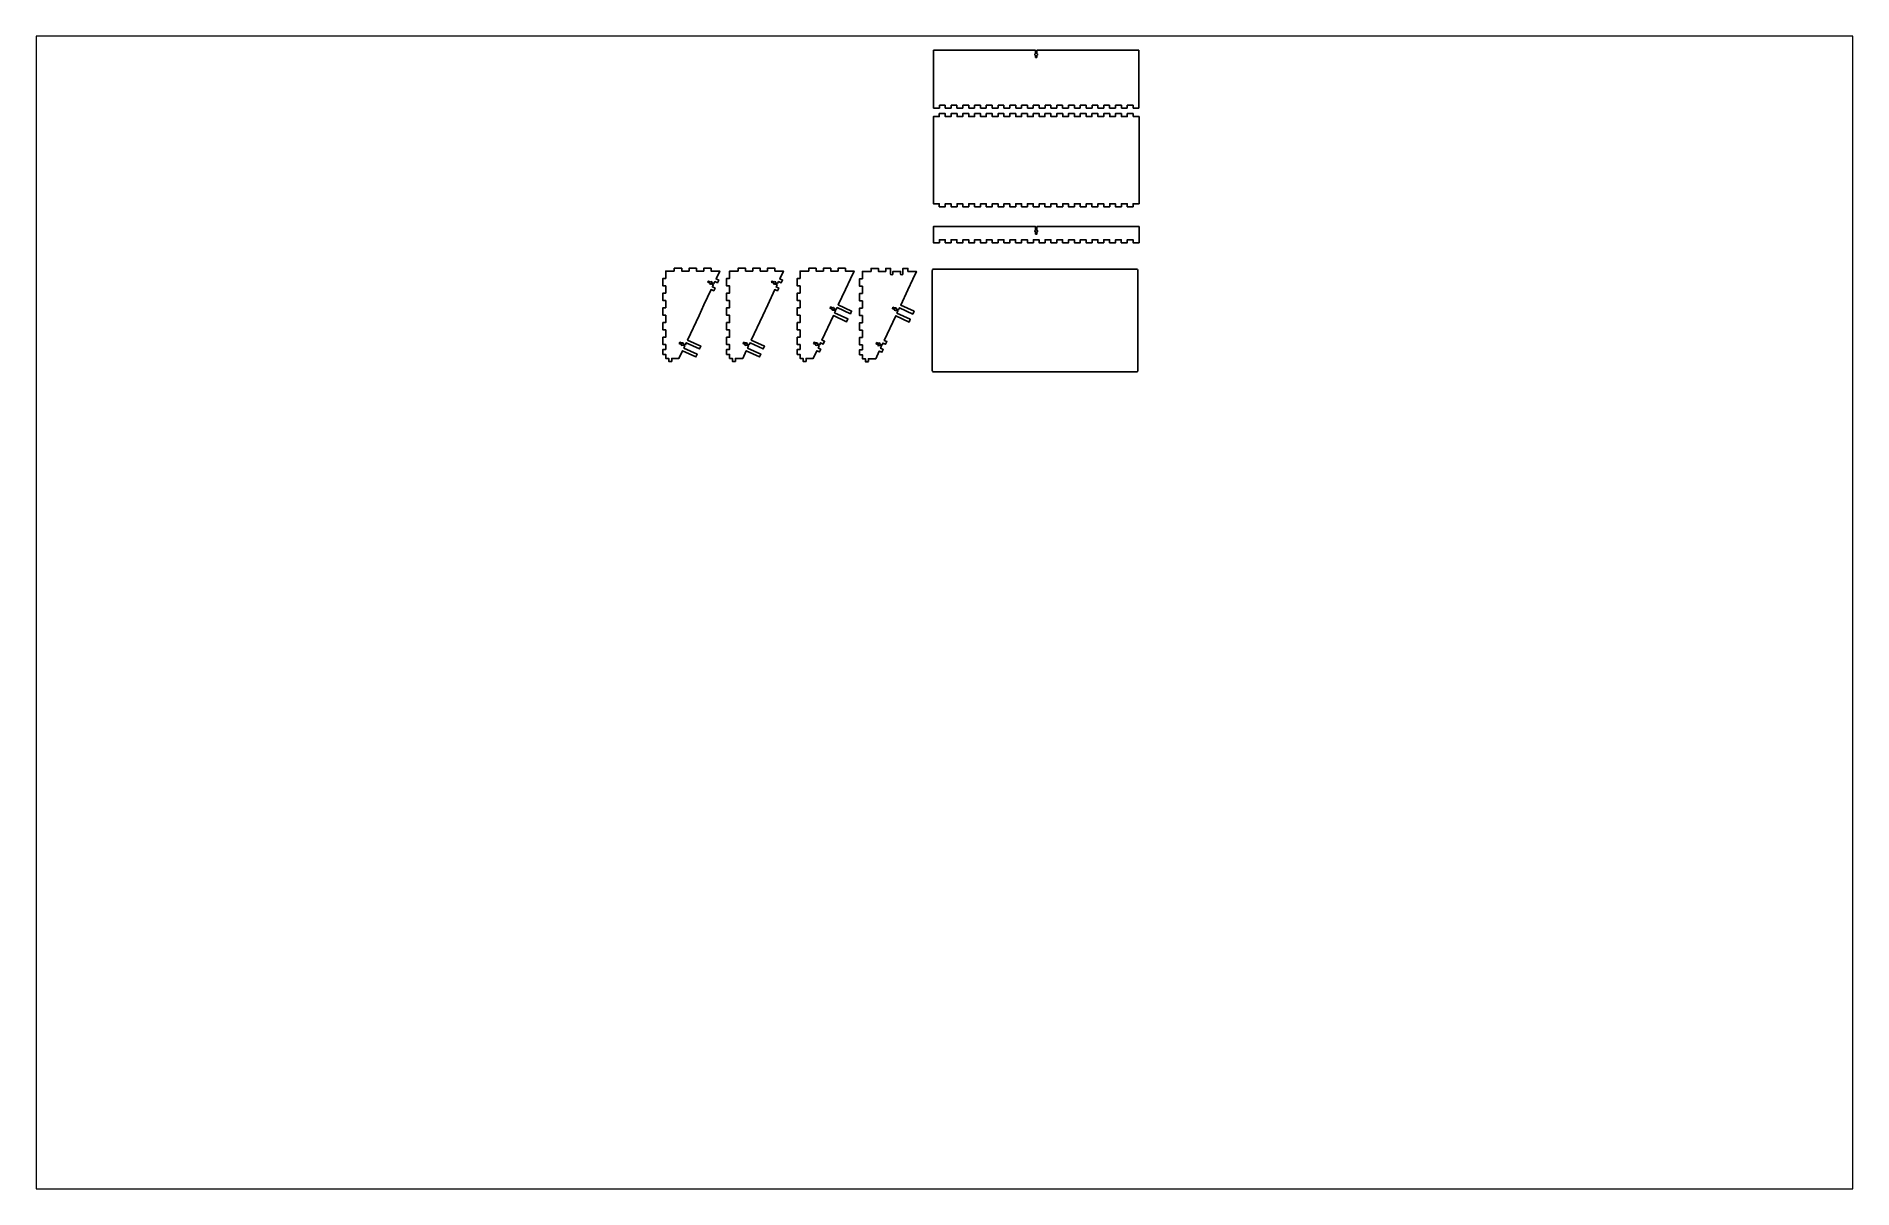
# Paper-space layout 'Sheet1' of a CAD drawing. Header units: millimetres. Extents: x 40 to 364, y 26 to 231.
# The model-space entities are those that its viewports show. They can reach past a viewport. Long polylines and large blocks are cut down to what shows.
import ezdxf

# ---------------------------------------------------------------- set-up
doc = ezdxf.new("R2010")
doc.units = ezdxf.units.MM

# ---------------------------------------------------------------- blocks, each defined once
blk = doc.blocks.new('M3 Bolt Nut Slot')
for p, q in [((-12.4, -3), (-12.4, 0)), ((-12.4, 0), (-7.4, 0)), ((-7.4, 0), (-7.4, 1.25)), ((-7.4, 1.25), (-5, 1.25)), ((-5, 1.25), (-5, 0)), ((-5, 0), (0, 0)), ((-7.4, -3), (-12.4, -3)), ((-7.4, -4.25), (-7.4, -3)), ((-5, -4.25), (-7.4, -4.25)), ((0, -3), (-5, -3)), ((-5, -3), (-5, -4.25))]:
    blk.add_line(p, q)
blk = doc.blocks.new('Back Panel')
for p, q in [((0, -115.952), (0, 2.798)), ((0, 2.798), (208.5, 2.798)), ((0, -115.952), (0, 2.798)), ((0, 2.798), (208.5, 2.798)), ((0, -115.952), (0, 2.798)), ((0, 2.798), (208.5, 2.798)), ((0, -115.952), (0, 2.798)), ((0, 2.798), (208.5, 2.798)), ((0, -115.952), (0, 2.798)), ((0, 2.798), (208.5, 2.798)), ((0, -115.952), (0, 2.798)), ((0, 2.798), (208.5, 2.798)), ((0, -115.952), (0, 2.798)), ((0, 2.798), (208.5, 2.798)), ((0, -115.952), (0, 2.798)), ((0, 2.798), (208.5, 2.798)), ((0, -115.952), (0, 2.798)), ((0, 2.798), (208.5, 2.798)), ((0, -115.952), (0, 2.798)), ((0, 2.798), (208.5, 2.798)), ((0, -115.952), (0, 2.798)), ((0, 2.798), (208.5, 2.798)), ((0, -115.952), (0, 2.798)), ((0, 2.798), (208.5, 2.798)), ((0, -115.952), (0, 2.798)), ((0, 2.798), (208.5, 2.798)), ((0, -115.952), (0, 2.798)), ((0, 2.798), (208.5, 2.798)), ((0, -115.952), (0, 2.798)), ((0, 2.798), (208.5, 2.798)), ((0, -115.952), (0, 2.798)), ((0, 2.798), (208.5, 2.798)), ((0, -115.952), (0, 2.798)), ((0, 2.798), (208.5, 2.798)), ((0, -115.952), (0, 2.798)), ((0, 2.798), (208.5, 2.798)), ((0, -115.952), (0, 2.798)), ((0, 2.798), (208.5, 2.798)), ((0, -115.952), (0, 2.798)), ((0, 2.798), (208.5, 2.798)), ((0, -115.952), (0, 2.798)), ((0, 2.798), (208.5, 2.798)), ((0, -115.952), (0, 2.798)), ((0, 2.798), (208.5, 2.798)), ((0, -115.952), (0, 2.798)), ((0, 2.798), (208.5, 2.798)), ((0, -115.952), (0, 2.798)), ((0, 2.798), (208.5, 2.798)), ((0, -115.952), (0, 2.798)), ((0, 2.798), (208.5, 2.798)), ((0, -115.952), (0, 2.798)), ((0, 2.798), (208.5, 2.798)), ((0, -115.952), (0, 2.798)), ((0, 2.798), (208.5, 2.798)), ((0, -115.952), (0, 2.798)), ((0, 2.798), (208.5, 2.798)), ((0, -115.952), (0, 2.798)), ((0, 2.798), (208.5, 2.798)), ((0, -115.952), (0, 2.798)), ((0, 2.798), (208.5, 2.798)), ((208.5, 0), (208.5, 2.798)), ((208.5, 0), (208.5, 2.798)), ((208.5, 0), (208.5, 2.798)), ((208.5, 0), (208.5, 2.798)), ((208.5, 0), (208.5, 2.798)), ((208.5, 0), (208.5, 2.798)), ((208.5, 0), (208.5, 2.798)), ((208.5, 0), (208.5, 2.798)), ((208.5, 0), (208.5, 2.798)), ((208.5, 0), (208.5, 2.798)), ((208.5, 0), (208.5, 2.798)), ((208.5, 0), (208.5, 2.798)), ((208.5, 0), (208.5, 2.798)), ((208.5, 0), (208.5, 2.798)), ((208.5, 0), (208.5, 2.798)), ((208.5, 0), (208.5, 2.798)), ((208.5, 0), (208.5, 2.798)), ((208.5, 0), (208.5, 2.798)), ((208.5, 0), (208.5, 2.798)), ((208.5, 0), (208.5, 2.798)), ((208.5, 0), (208.5, 2.798)), ((208.5, 0), (208.5, 2.798)), ((208.5, 0), (208.5, 2.798)), ((208.5, 0), (208.5, 2.798)), ((208.5, 0), (208.5, 2.798)), ((208.5, 0), (208.5, 2.798)), ((208.5, 0), (208.5, 2.798)), ((208.5, 0), (208.5, 2.798)), ((208.5, 0), (208.5, 2.798)), ((208.5, 0), (208.5, 2.798)), ((211.5, 0), (211.5, 2.798)), ((211.5, 2.798), (420, 2.798)), ((211.5, 0), (211.5, 2.798)), ((211.5, 2.798), (420, 2.798)), ((211.5, 0), (211.5, 2.798)), ((211.5, 2.798), (420, 2.798)), ((211.5, 0), (211.5, 2.798)), ((211.5, 2.798), (420, 2.798)), ((211.5, 0), (211.5, 2.798)), ((211.5, 2.798), (420, 2.798)), ((211.5, 0), (211.5, 2.798)), ((211.5, 2.798), (420, 2.798)), ((211.5, 0), (211.5, 2.798)), ((211.5, 2.798), (420, 2.798)), ((211.5, 0), (211.5, 2.798)), ((211.5, 2.798), (420, 2.798)), ((211.5, 0), (211.5, 2.798)), ((211.5, 2.798), (420, 2.798)), ((211.5, 0), (211.5, 2.798)), ((211.5, 2.798), (420, 2.798)), ((211.5, 0), (211.5, 2.798)), ((211.5, 2.798), (420, 2.798)), ((211.5, 0), (211.5, 2.798)), ((211.5, 2.798), (420, 2.798)), ((211.5, 0), (211.5, 2.798)), ((211.5, 2.798), (420, 2.798)), ((211.5, 0), (211.5, 2.798)), ((211.5, 2.798), (420, 2.798)), ((211.5, 0), (211.5, 2.798)), ((211.5, 2.798), (420, 2.798)), ((211.5, 0), (211.5, 2.798)), ((211.5, 2.798), (420, 2.798)), ((211.5, 0), (211.5, 2.798)), ((211.5, 2.798), (420, 2.798)), ((211.5, 0), (211.5, 2.798)), ((211.5, 2.798), (420, 2.798)), ((211.5, 0), (211.5, 2.798)), ((211.5, 2.798), (420, 2.798)), ((211.5, 0), (211.5, 2.798)), ((211.5, 2.798), (420, 2.798)), ((211.5, 0), (211.5, 2.798)), ((211.5, 2.798), (420, 2.798)), ((211.5, 0), (211.5, 2.798)), ((211.5, 2.798), (420, 2.798)), ((211.5, 0), (211.5, 2.798)), ((211.5, 2.798), (420, 2.798)), ((211.5, 0), (211.5, 2.798)), ((211.5, 2.798), (420, 2.798)), ((211.5, 0), (211.5, 2.798)), ((211.5, 2.798), (420, 2.798)), ((211.5, 0), (211.5, 2.798)), ((211.5, 2.798), (420, 2.798)), ((211.5, 0), (211.5, 2.798)), ((211.5, 2.798), (420, 2.798)), ((211.5, 0), (211.5, 2.798)), ((211.5, 2.798), (420, 2.798)), ((211.5, 0), (211.5, 2.798)), ((211.5, 2.798), (420, 2.798)), ((211.5, 0), (211.5, 2.798)), ((211.5, 2.798), (420, 2.798)), ((420, 2.798), (420, -115.952)), ((420, 2.798), (420, -115.952)), ((420, 2.798), (420, -115.952)), ((420, 2.798), (420, -115.952)), ((420, 2.798), (420, -115.952)), ((420, 2.798), (420, -115.952)), ((420, 2.798), (420, -115.952)), ((420, 2.798), (420, -115.952)), ((420, 2.798), (420, -115.952)), ((420, 2.798), (420, -115.952)), ((420, 2.798), (420, -115.952)), ((420, 2.798), (420, -115.952)), ((420, 2.798), (420, -115.952)), ((420, 2.798), (420, -115.952)), ((420, 2.798), (420, -115.952)), ((420, 2.798), (420, -115.952)), ((420, 2.798), (420, -115.952)), ((420, 2.798), (420, -115.952)), ((420, 2.798), (420, -115.952)), ((420, 2.798), (420, -115.952)), ((420, 2.798), (420, -115.952)), ((420, 2.798), (420, -115.952)), ((420, 2.798), (420, -115.952)), ((420, 2.798), (420, -115.952)), ((420, 2.798), (420, -115.952)), ((420, 2.798), (420, -115.952)), ((420, 2.798), (420, -115.952)), ((420, 2.798), (420, -115.952)), ((420, 2.798), (420, -115.952)), ((420, 2.798), (420, -115.952)), ((12, -115.952), (12, -109.952)), ((12, -109.952), (24, -109.952)), ((12, -115.952), (12, -109.952)), ((12, -109.952), (24, -109.952)), ((12, -115.952), (12, -109.952)), ((12, -109.952), (24, -109.952)), ((12, -115.952), (12, -109.952)), ((12, -109.952), (24, -109.952)), ((12, -115.952), (12, -109.952)), ((12, -109.952), (24, -109.952)), ((12, -115.952), (12, -109.952)), ((12, -109.952), (24, -109.952)), ((12, -115.952), (12, -109.952)), ((12, -109.952), (24, -109.952)), ((12, -115.952), (12, -109.952)), ((12, -109.952), (24, -109.952)), ((12, -115.952), (12, -109.952)), ((12, -109.952), (24, -109.952)), ((12, -115.952), (12, -109.952)), ((12, -109.952), (24, -109.952)), ((12, -115.952), (12, -109.952)), ((12, -109.952), (24, -109.952)), ((12, -115.952), (12, -109.952)), ((12, -109.952), (24, -109.952)), ((12, -115.952), (12, -109.952)), ((12, -109.952), (24, -109.952)), ((12, -115.952), (12, -109.952)), ((12, -109.952), (24, -109.952)), ((12, -115.952), (12, -109.952)), ((12, -109.952), (24, -109.952)), ((12, -115.952), (12, -109.952)), ((12, -109.952), (24, -109.952)), ((12, -115.952), (12, -109.952)), ((12, -109.952), (24, -109.952)), ((12, -115.952), (12, -109.952)), ((12, -109.952), (24, -109.952)), ((12, -115.952), (12, -109.952)), ((12, -109.952), (24, -109.952)), ((12, -115.952), (12, -109.952)), ((12, -109.952), (24, -109.952)), ((12, -115.952), (12, -109.952)), ((12, -109.952), (24, -109.952)), ((12, -115.952), (12, -109.952)), ((12, -109.952), (24, -109.952)), ((12, -115.952), (12, -109.952)), ((12, -109.952), (24, -109.952)), ((12, -115.952), (12, -109.952)), ((12, -109.952), (24, -109.952)), ((12, -115.952), (12, -109.952)), ((12, -109.952), (24, -109.952)), ((12, -115.952), (12, -109.952)), ((12, -109.952), (24, -109.952)), ((12, -115.952), (12, -109.952)), ((12, -109.952), (24, -109.952)), ((12, -115.952), (12, -109.952)), ((12, -109.952), (24, -109.952)), ((12, -115.952), (12, -109.952)), ((12, -109.952), (24, -109.952)), ((12, -115.952), (12, -109.952)), ((12, -109.952), (24, -109.952)), ((24, -109.952), (24, -115.952)), ((24, -109.952), (24, -115.952)), ((24, -109.952), (24, -115.952)), ((24, -109.952), (24, -115.952)), ((24, -109.952), (24, -115.952)), ((24, -109.952), (24, -115.952)), ((24, -109.952), (24, -115.952)), ((24, -109.952), (24, -115.952)), ((24, -109.952), (24, -115.952)), ((24, -109.952), (24, -115.952)), ((24, -109.952), (24, -115.952)), ((24, -109.952), (24, -115.952)), ((24, -109.952), (24, -115.952)), ((24, -109.952), (24, -115.952)), ((24, -109.952), (24, -115.952)), ((24, -109.952), (24, -115.952)), ((24, -109.952), (24, -115.952)), ((24, -109.952), (24, -115.952)), ((24, -109.952), (24, -115.952)), ((24, -109.952), (24, -115.952)), ((24, -109.952), (24, -115.952)), ((24, -109.952), (24, -115.952)), ((24, -109.952), (24, -115.952)), ((24, -109.952), (24, -115.952)), ((24, -109.952), (24, -115.952)), ((24, -109.952), (24, -115.952)), ((24, -109.952), (24, -115.952)), ((24, -109.952), (24, -115.952)), ((24, -109.952), (24, -115.952)), ((24, -109.952), (24, -115.952)), ((36, -115.952), (36, -109.952)), ((36, -109.952), (48, -109.952)), ((36, -115.952), (36, -109.952)), ((36, -109.952), (48, -109.952)), ((36, -115.952), (36, -109.952)), ((36, -109.952), (48, -109.952)), ((36, -115.952), (36, -109.952)), ((36, -109.952), (48, -109.952)), ((36, -115.952), (36, -109.952)), ((36, -109.952), (48, -109.952)), ((36, -115.952), (36, -109.952)), ((36, -109.952), (48, -109.952)), ((36, -115.952), (36, -109.952)), ((36, -109.952), (48, -109.952)), ((36, -115.952), (36, -109.952)), ((36, -109.952), (48, -109.952)), ((36, -115.952), (36, -109.952)), ((36, -109.952), (48, -109.952)), ((36, -115.952), (36, -109.952)), ((36, -109.952), (48, -109.952)), ((36, -115.952), (36, -109.952)), ((36, -109.952), (48, -109.952)), ((36, -115.952), (36, -109.952)), ((36, -109.952), (48, -109.952)), ((36, -115.952), (36, -109.952)), ((36, -109.952), (48, -109.952)), ((36, -115.952), (36, -109.952)), ((36, -109.952), (48, -109.952)), ((36, -115.952), (36, -109.952)), ((36, -109.952), (48, -109.952)), ((36, -115.952), (36, -109.952)), ((36, -109.952), (48, -109.952)), ((36, -115.952), (36, -109.952)), ((36, -109.952), (48, -109.952)), ((36, -115.952), (36, -109.952)), ((36, -109.952), (48, -109.952)), ((36, -115.952), (36, -109.952)), ((36, -109.952), (48, -109.952)), ((36, -115.952), (36, -109.952)), ((36, -109.952), (48, -109.952)), ((36, -115.952), (36, -109.952)), ((36, -109.952), (48, -109.952)), ((36, -115.952), (36, -109.952)), ((36, -109.952), (48, -109.952)), ((36, -115.952), (36, -109.952)), ((36, -109.952), (48, -109.952)), ((36, -115.952), (36, -109.952)), ((36, -109.952), (48, -109.952)), ((36, -115.952), (36, -109.952)), ((36, -109.952), (48, -109.952)), ((36, -115.952), (36, -109.952)), ((36, -109.952), (48, -109.952)), ((36, -115.952), (36, -109.952)), ((36, -109.952), (48, -109.952)), ((36, -115.952), (36, -109.952)), ((36, -109.952), (48, -109.952)), ((36, -115.952), (36, -109.952)), ((36, -109.952), (48, -109.952)), ((36, -115.952), (36, -109.952)), ((36, -109.952), (48, -109.952)), ((48, -109.952), (48, -115.952)), ((48, -109.952), (48, -115.952)), ((48, -109.952), (48, -115.952)), ((48, -109.952), (48, -115.952)), ((48, -109.952), (48, -115.952)), ((48, -109.952), (48, -115.952)), ((48, -109.952), (48, -115.952)), ((48, -109.952), (48, -115.952)), ((48, -109.952), (48, -115.952)), ((48, -109.952), (48, -115.952)), ((48, -109.952), (48, -115.952)), ((48, -109.952), (48, -115.952)), ((48, -109.952), (48, -115.952)), ((48, -109.952), (48, -115.952)), ((48, -109.952), (48, -115.952)), ((48, -109.952), (48, -115.952)), ((48, -109.952), (48, -115.952)), ((48, -109.952), (48, -115.952)), ((48, -109.952), (48, -115.952)), ((48, -109.952), (48, -115.952)), ((48, -109.952), (48, -115.952)), ((48, -109.952), (48, -115.952)), ((48, -109.952), (48, -115.952)), ((48, -109.952), (48, -115.952)), ((48, -109.952), (48, -115.952)), ((48, -109.952), (48, -115.952)), ((48, -109.952), (48, -115.952)), ((48, -109.952), (48, -115.952)), ((48, -109.952), (48, -115.952)), ((48, -109.952), (48, -115.952)), ((60, -115.952), (60, -109.952)), ((60, -109.952), (72, -109.952)), ((60, -115.952), (60, -109.952)), ((60, -109.952), (72, -109.952)), ((60, -115.952), (60, -109.952)), ((60, -109.952), (72, -109.952)), ((60, -115.952), (60, -109.952)), ((60, -109.952), (72, -109.952)), ((60, -115.952), (60, -109.952)), ((60, -109.952), (72, -109.952)), ((60, -115.952), (60, -109.952)), ((60, -109.952), (72, -109.952)), ((60, -115.952), (60, -109.952)), ((60, -109.952), (72, -109.952)), ((60, -115.952), (60, -109.952)), ((60, -109.952), (72, -109.952)), ((60, -115.952), (60, -109.952)), ((60, -109.952), (72, -109.952)), ((60, -115.952), (60, -109.952)), ((60, -109.952), (72, -109.952)), ((60, -115.952), (60, -109.952)), ((60, -109.952), (72, -109.952)), ((60, -115.952), (60, -109.952)), ((60, -109.952), (72, -109.952)), ((60, -115.952), (60, -109.952)), ((60, -109.952), (72, -109.952)), ((60, -115.952), (60, -109.952)), ((60, -109.952), (72, -109.952)), ((60, -115.952), (60, -109.952)), ((60, -109.952), (72, -109.952)), ((60, -115.952), (60, -109.952)), ((60, -109.952), (72, -109.952)), ((60, -115.952), (60, -109.952)), ((60, -109.952), (72, -109.952)), ((60, -115.952), (60, -109.952)), ((60, -109.952), (72, -109.952)), ((60, -115.952), (60, -109.952)), ((60, -109.952), (72, -109.952)), ((60, -115.952), (60, -109.952)), ((60, -109.952), (72, -109.952)), ((60, -115.952), (60, -109.952)), ((60, -109.952), (72, -109.952)), ((60, -115.952), (60, -109.952)), ((60, -109.952), (72, -109.952)), ((60, -115.952), (60, -109.952)), ((60, -109.952), (72, -109.952)), ((60, -115.952), (60, -109.952)), ((60, -109.952), (72, -109.952)), ((60, -115.952), (60, -109.952)), ((60, -109.952), (72, -109.952)), ((60, -115.952), (60, -109.952)), ((60, -109.952), (72, -109.952)), ((60, -115.952), (60, -109.952)), ((60, -109.952), (72, -109.952)), ((60, -115.952), (60, -109.952)), ((60, -109.952), (72, -109.952)), ((60, -115.952), (60, -109.952)), ((60, -109.952), (72, -109.952)), ((60, -115.952), (60, -109.952)), ((60, -109.952), (72, -109.952)), ((72, -109.952), (72, -115.952)), ((72, -109.952), (72, -115.952)), ((72, -109.952), (72, -115.952)), ((72, -109.952), (72, -115.952)), ((72, -109.952), (72, -115.952)), ((72, -109.952), (72, -115.952)), ((72, -109.952), (72, -115.952)), ((72, -109.952), (72, -115.952)), ((72, -109.952), (72, -115.952)), ((72, -109.952), (72, -115.952)), ((72, -109.952), (72, -115.952)), ((72, -109.952), (72, -115.952)), ((72, -109.952), (72, -115.952)), ((72, -109.952), (72, -115.952)), ((72, -109.952), (72, -115.952)), ((72, -109.952), (72, -115.952)), ((72, -109.952), (72, -115.952)), ((72, -109.952), (72, -115.952)), ((72, -109.952), (72, -115.952)), ((72, -109.952), (72, -115.952)), ((72, -109.952), (72, -115.952)), ((72, -109.952), (72, -115.952)), ((72, -109.952), (72, -115.952)), ((72, -109.952), (72, -115.952)), ((72, -109.952), (72, -115.952)), ((72, -109.952), (72, -115.952)), ((72, -109.952), (72, -115.952)), ((72, -109.952), (72, -115.952)), ((72, -109.952), (72, -115.952)), ((72, -109.952), (72, -115.952)), ((84, -115.952), (84, -109.952)), ((84, -109.952), (96, -109.952)), ((84, -115.952), (84, -109.952)), ((84, -109.952), (96, -109.952)), ((84, -115.952), (84, -109.952)), ((84, -109.952), (96, -109.952)), ((84, -115.952), (84, -109.952)), ((84, -109.952), (96, -109.952)), ((84, -115.952), (84, -109.952)), ((84, -109.952), (96, -109.952)), ((84, -115.952), (84, -109.952)), ((84, -109.952), (96, -109.952)), ((84, -115.952), (84, -109.952)), ((84, -109.952), (96, -109.952)), ((84, -115.952), (84, -109.952)), ((84, -109.952), (96, -109.952)), ((84, -115.952), (84, -109.952)), ((84, -109.952), (96, -109.952)), ((84, -115.952), (84, -109.952)), ((84, -109.952), (96, -109.952)), ((84, -115.952), (84, -109.952)), ((84, -109.952), (96, -109.952)), ((84, -115.952), (84, -109.952)), ((84, -109.952), (96, -109.952)), ((84, -115.952), (84, -109.952)), ((84, -109.952), (96, -109.952)), ((84, -115.952), (84, -109.952)), ((84, -109.952), (96, -109.952)), ((84, -115.952), (84, -109.952)), ((84, -109.952), (96, -109.952)), ((84, -115.952), (84, -109.952)), ((84, -109.952), (96, -109.952)), ((84, -115.952), (84, -109.952)), ((84, -109.952), (96, -109.952)), ((84, -115.952), (84, -109.952)), ((84, -109.952), (96, -109.952)), ((84, -115.952), (84, -109.952)), ((84, -109.952), (96, -109.952)), ((84, -115.952), (84, -109.952)), ((84, -109.952), (96, -109.952)), ((84, -115.952), (84, -109.952)), ((84, -109.952), (96, -109.952)), ((84, -115.952), (84, -109.952)), ((84, -109.952), (96, -109.952)), ((84, -115.952), (84, -109.952)), ((84, -109.952), (96, -109.952)), ((84, -115.952), (84, -109.952)), ((84, -109.952), (96, -109.952)), ((84, -115.952), (84, -109.952)), ((84, -109.952), (96, -109.952)), ((84, -115.952), (84, -109.952)), ((84, -109.952), (96, -109.952)), ((84, -115.952), (84, -109.952)), ((84, -109.952), (96, -109.952)), ((84, -115.952), (84, -109.952)), ((84, -109.952), (96, -109.952)), ((84, -115.952), (84, -109.952)), ((84, -109.952), (96, -109.952)), ((84, -115.952), (84, -109.952)), ((84, -109.952), (96, -109.952)), ((96, -109.952), (96, -115.952)), ((96, -109.952), (96, -115.952)), ((96, -109.952), (96, -115.952)), ((96, -109.952), (96, -115.952)), ((96, -109.952), (96, -115.952)), ((96, -109.952), (96, -115.952)), ((96, -109.952), (96, -115.952)), ((96, -109.952), (96, -115.952)), ((96, -109.952), (96, -115.952)), ((96, -109.952), (96, -115.952)), ((96, -109.952), (96, -115.952)), ((96, -109.952), (96, -115.952)), ((96, -109.952), (96, -115.952)), ((96, -109.952), (96, -115.952)), ((96, -109.952), (96, -115.952)), ((96, -109.952), (96, -115.952)), ((96, -109.952), (96, -115.952)), ((96, -109.952), (96, -115.952)), ((96, -109.952), (96, -115.952)), ((96, -109.952), (96, -115.952)), ((96, -109.952), (96, -115.952)), ((96, -109.952), (96, -115.952)), ((96, -109.952), (96, -115.952)), ((96, -109.952), (96, -115.952)), ((96, -109.952), (96, -115.952)), ((96, -109.952), (96, -115.952)), ((96, -109.952), (96, -115.952)), ((96, -109.952), (96, -115.952)), ((96, -109.952), (96, -115.952)), ((96, -109.952), (96, -115.952)), ((108, -115.952), (108, -109.952)), ((108, -109.952), (120, -109.952)), ((108, -115.952), (108, -109.952)), ((108, -109.952), (120, -109.952)), ((108, -115.952), (108, -109.952)), ((108, -109.952), (120, -109.952)), ((108, -115.952), (108, -109.952)), ((108, -109.952), (120, -109.952)), ((108, -115.952), (108, -109.952)), ((108, -109.952), (120, -109.952)), ((108, -115.952), (108, -109.952)), ((108, -109.952), (120, -109.952)), ((108, -115.952), (108, -109.952)), ((108, -109.952), (120, -109.952)), ((108, -115.952), (108, -109.952)), ((108, -109.952), (120, -109.952)), ((108, -115.952), (108, -109.952)), ((108, -109.952), (120, -109.952)), ((108, -115.952), (108, -109.952)), ((108, -109.952), (120, -109.952)), ((108, -115.952), (108, -109.952)), ((108, -109.952), (120, -109.952)), ((108, -115.952), (108, -109.952)), ((108, -109.952), (120, -109.952)), ((108, -115.952), (108, -109.952)), ((108, -109.952), (120, -109.952)), ((108, -115.952), (108, -109.952)), ((108, -109.952), (120, -109.952)), ((108, -115.952), (108, -109.952)), ((108, -109.952), (120, -109.952)), ((108, -115.952), (108, -109.952)), ((108, -109.952), (120, -109.952)), ((108, -115.952), (108, -109.952)), ((108, -109.952), (120, -109.952)), ((108, -115.952), (108, -109.952)), ((108, -109.952), (120, -109.952)), ((108, -115.952), (108, -109.952)), ((108, -109.952), (120, -109.952)), ((108, -115.952), (108, -109.952)), ((108, -109.952), (120, -109.952)), ((108, -115.952), (108, -109.952)), ((108, -109.952), (120, -109.952)), ((108, -115.952), (108, -109.952)), ((108, -109.952), (120, -109.952)), ((108, -115.952), (108, -109.952)), ((108, -109.952), (120, -109.952)), ((108, -115.952), (108, -109.952)), ((108, -109.952), (120, -109.952)), ((108, -115.952), (108, -109.952)), ((108, -109.952), (120, -109.952)), ((108, -115.952), (108, -109.952)), ((108, -109.952), (120, -109.952)), ((108, -115.952), (108, -109.952)), ((108, -109.952), (120, -109.952)), ((108, -115.952), (108, -109.952)), ((108, -109.952), (120, -109.952)), ((108, -115.952), (108, -109.952)), ((108, -109.952), (120, -109.952)), ((108, -115.952), (108, -109.952)), ((108, -109.952), (120, -109.952)), ((120, -109.952), (120, -115.952)), ((120, -109.952), (120, -115.952)), ((120, -109.952), (120, -115.952)), ((120, -109.952), (120, -115.952)), ((120, -109.952), (120, -115.952)), ((120, -109.952), (120, -115.952)), ((120, -109.952), (120, -115.952)), ((120, -109.952), (120, -115.952)), ((120, -109.952), (120, -115.952)), ((120, -109.952), (120, -115.952)), ((120, -109.952), (120, -115.952)), ((120, -109.952), (120, -115.952)), ((120, -109.952), (120, -115.952)), ((120, -109.952), (120, -115.952)), ((120, -109.952), (120, -115.952)), ((120, -109.952), (120, -115.952)), ((120, -109.952), (120, -115.952)), ((120, -109.952), (120, -115.952)), ((120, -109.952), (120, -115.952)), ((120, -109.952), (120, -115.952)), ((120, -109.952), (120, -115.952)), ((120, -109.952), (120, -115.952)), ((120, -109.952), (120, -115.952)), ((120, -109.952), (120, -115.952)), ((120, -109.952), (120, -115.952)), ((120, -109.952), (120, -115.952)), ((120, -109.952), (120, -115.952)), ((120, -109.952), (120, -115.952)), ((120, -109.952), (120, -115.952)), ((120, -109.952), (120, -115.952)), ((132, -115.952), (132, -109.952)), ((132, -109.952), (144, -109.952)), ((132, -115.952), (132, -109.952)), ((132, -109.952), (144, -109.952)), ((132, -115.952), (132, -109.952)), ((132, -109.952), (144, -109.952)), ((132, -115.952), (132, -109.952)), ((132, -109.952), (144, -109.952)), ((132, -115.952), (132, -109.952)), ((132, -109.952), (144, -109.952)), ((132, -115.952), (132, -109.952)), ((132, -109.952), (144, -109.952)), ((132, -115.952), (132, -109.952)), ((132, -109.952), (144, -109.952)), ((132, -115.952), (132, -109.952)), ((132, -109.952), (144, -109.952)), ((132, -115.952), (132, -109.952)), ((132, -109.952), (144, -109.952)), ((132, -115.952), (132, -109.952)), ((132, -109.952), (144, -109.952)), ((132, -115.952), (132, -109.952)), ((132, -109.952), (144, -109.952)), ((132, -115.952), (132, -109.952)), ((132, -109.952), (144, -109.952)), ((132, -115.952), (132, -109.952)), ((132, -109.952), (144, -109.952)), ((132, -115.952), (132, -109.952)), ((132, -109.952), (144, -109.952)), ((132, -115.952), (132, -109.952)), ((132, -109.952), (144, -109.952)), ((132, -115.952), (132, -109.952)), ((132, -109.952), (144, -109.952)), ((132, -115.952), (132, -109.952)), ((132, -109.952), (144, -109.952)), ((132, -115.952), (132, -109.952)), ((132, -109.952), (144, -109.952)), ((132, -115.952), (132, -109.952)), ((132, -109.952), (144, -109.952)), ((132, -115.952), (132, -109.952)), ((132, -109.952), (144, -109.952)), ((132, -115.952), (132, -109.952)), ((132, -109.952), (144, -109.952)), ((132, -115.952), (132, -109.952)), ((132, -109.952), (144, -109.952)), ((132, -115.952), (132, -109.952)), ((132, -109.952), (144, -109.952)), ((132, -115.952), (132, -109.952)), ((132, -109.952), (144, -109.952)), ((132, -115.952), (132, -109.952)), ((132, -109.952), (144, -109.952)), ((132, -115.952), (132, -109.952)), ((132, -109.952), (144, -109.952)), ((132, -115.952), (132, -109.952)), ((132, -109.952), (144, -109.952)), ((132, -115.952), (132, -109.952)), ((132, -109.952), (144, -109.952)), ((132, -115.952), (132, -109.952)), ((132, -109.952), (144, -109.952)), ((132, -115.952), (132, -109.952)), ((132, -109.952), (144, -109.952)), ((144, -109.952), (144, -115.952)), ((144, -109.952), (144, -115.952)), ((144, -109.952), (144, -115.952)), ((144, -109.952), (144, -115.952)), ((144, -109.952), (144, -115.952)), ((144, -109.952), (144, -115.952)), ((144, -109.952), (144, -115.952)), ((144, -109.952), (144, -115.952)), ((144, -109.952), (144, -115.952)), ((144, -109.952), (144, -115.952)), ((144, -109.952), (144, -115.952)), ((144, -109.952), (144, -115.952)), ((144, -109.952), (144, -115.952)), ((144, -109.952), (144, -115.952)), ((144, -109.952), (144, -115.952)), ((144, -109.952), (144, -115.952)), ((144, -109.952), (144, -115.952)), ((144, -109.952), (144, -115.952)), ((144, -109.952), (144, -115.952)), ((144, -109.952), (144, -115.952)), ((144, -109.952), (144, -115.952)), ((144, -109.952), (144, -115.952)), ((144, -109.952), (144, -115.952)), ((144, -109.952), (144, -115.952)), ((144, -109.952), (144, -115.952)), ((144, -109.952), (144, -115.952)), ((144, -109.952), (144, -115.952)), ((144, -109.952), (144, -115.952)), ((144, -109.952), (144, -115.952)), ((144, -109.952), (144, -115.952)), ((156, -115.952), (156, -109.952)), ((156, -109.952), (168, -109.952)), ((156, -115.952), (156, -109.952)), ((156, -109.952), (168, -109.952)), ((156, -115.952), (156, -109.952)), ((156, -109.952), (168, -109.952)), ((156, -115.952), (156, -109.952)), ((156, -109.952), (168, -109.952)), ((156, -115.952), (156, -109.952)), ((156, -109.952), (168, -109.952)), ((156, -115.952), (156, -109.952)), ((156, -109.952), (168, -109.952)), ((156, -115.952), (156, -109.952)), ((156, -109.952), (168, -109.952)), ((156, -115.952), (156, -109.952)), ((156, -109.952), (168, -109.952)), ((156, -115.952), (156, -109.952)), ((156, -109.952), (168, -109.952)), ((156, -115.952), (156, -109.952)), ((156, -109.952), (168, -109.952)), ((156, -115.952), (156, -109.952)), ((156, -109.952), (168, -109.952)), ((156, -115.952), (156, -109.952)), ((156, -109.952), (168, -109.952)), ((156, -115.952), (156, -109.952)), ((156, -109.952), (168, -109.952)), ((156, -115.952), (156, -109.952)), ((156, -109.952), (168, -109.952)), ((156, -115.952), (156, -109.952)), ((156, -109.952), (168, -109.952)), ((156, -115.952), (156, -109.952)), ((156, -109.952), (168, -109.952)), ((156, -115.952), (156, -109.952)), ((156, -109.952), (168, -109.952)), ((156, -115.952), (156, -109.952)), ((156, -109.952), (168, -109.952)), ((156, -115.952), (156, -109.952)), ((156, -109.952), (168, -109.952)), ((156, -115.952), (156, -109.952)), ((156, -109.952), (168, -109.952)), ((156, -115.952), (156, -109.952)), ((156, -109.952), (168, -109.952)), ((156, -115.952), (156, -109.952)), ((156, -109.952), (168, -109.952)), ((156, -115.952), (156, -109.952)), ((156, -109.952), (168, -109.952)), ((156, -115.952), (156, -109.952)), ((156, -109.952), (168, -109.952)), ((156, -115.952), (156, -109.952)), ((156, -109.952), (168, -109.952)), ((156, -115.952), (156, -109.952)), ((156, -109.952), (168, -109.952)), ((156, -115.952), (156, -109.952)), ((156, -109.952), (168, -109.952)), ((156, -115.952), (156, -109.952)), ((156, -109.952), (168, -109.952)), ((156, -115.952), (156, -109.952)), ((156, -109.952), (168, -109.952)), ((156, -115.952), (156, -109.952)), ((156, -109.952), (168, -109.952)), ((168, -109.952), (168, -115.952)), ((168, -109.952), (168, -115.952)), ((168, -109.952), (168, -115.952)), ((168, -109.952), (168, -115.952)), ((168, -109.952), (168, -115.952)), ((168, -109.952), (168, -115.952)), ((168, -109.952), (168, -115.952)), ((168, -109.952), (168, -115.952)), ((168, -109.952), (168, -115.952)), ((168, -109.952), (168, -115.952)), ((168, -109.952), (168, -115.952)), ((168, -109.952), (168, -115.952)), ((168, -109.952), (168, -115.952)), ((168, -109.952), (168, -115.952)), ((168, -109.952), (168, -115.952)), ((168, -109.952), (168, -115.952)), ((168, -109.952), (168, -115.952)), ((168, -109.952), (168, -115.952)), ((168, -109.952), (168, -115.952)), ((168, -109.952), (168, -115.952)), ((168, -109.952), (168, -115.952)), ((168, -109.952), (168, -115.952)), ((168, -109.952), (168, -115.952)), ((168, -109.952), (168, -115.952)), ((168, -109.952), (168, -115.952)), ((168, -109.952), (168, -115.952)), ((168, -109.952), (168, -115.952)), ((168, -109.952), (168, -115.952)), ((168, -109.952), (168, -115.952)), ((168, -109.952), (168, -115.952)), ((180, -115.952), (180, -109.952)), ((180, -109.952), (192, -109.952)), ((180, -115.952), (180, -109.952)), ((180, -109.952), (192, -109.952)), ((180, -115.952), (180, -109.952)), ((180, -109.952), (192, -109.952)), ((180, -115.952), (180, -109.952)), ((180, -109.952), (192, -109.952)), ((180, -115.952), (180, -109.952)), ((180, -109.952), (192, -109.952)), ((180, -115.952), (180, -109.952)), ((180, -109.952), (192, -109.952)), ((180, -115.952), (180, -109.952)), ((180, -109.952), (192, -109.952)), ((180, -115.952), (180, -109.952)), ((180, -109.952), (192, -109.952)), ((180, -115.952), (180, -109.952)), ((180, -109.952), (192, -109.952)), ((180, -115.952), (180, -109.952)), ((180, -109.952), (192, -109.952)), ((180, -115.952), (180, -109.952)), ((180, -109.952), (192, -109.952)), ((180, -115.952), (180, -109.952)), ((180, -109.952), (192, -109.952)), ((180, -115.952), (180, -109.952)), ((180, -109.952), (192, -109.952)), ((180, -115.952), (180, -109.952)), ((180, -109.952), (192, -109.952)), ((180, -115.952), (180, -109.952)), ((180, -109.952), (192, -109.952)), ((180, -115.952), (180, -109.952)), ((180, -109.952), (192, -109.952)), ((180, -115.952), (180, -109.952)), ((180, -109.952), (192, -109.952)), ((180, -115.952), (180, -109.952)), ((180, -109.952), (192, -109.952)), ((180, -115.952), (180, -109.952)), ((180, -109.952), (192, -109.952)), ((180, -115.952), (180, -109.952)), ((180, -109.952), (192, -109.952)), ((180, -115.952), (180, -109.952)), ((180, -109.952), (192, -109.952)), ((180, -115.952), (180, -109.952)), ((180, -109.952), (192, -109.952)), ((180, -115.952), (180, -109.952)), ((180, -109.952), (192, -109.952)), ((180, -115.952), (180, -109.952)), ((180, -109.952), (192, -109.952)), ((180, -115.952), (180, -109.952)), ((180, -109.952), (192, -109.952)), ((180, -115.952), (180, -109.952)), ((180, -109.952), (192, -109.952)), ((180, -115.952), (180, -109.952)), ((180, -109.952), (192, -109.952)), ((180, -115.952), (180, -109.952)), ((180, -109.952), (192, -109.952)), ((180, -115.952), (180, -109.952)), ((180, -109.952), (192, -109.952)), ((180, -115.952), (180, -109.952)), ((180, -109.952), (192, -109.952)), ((192, -109.952), (192, -115.952)), ((192, -109.952), (192, -115.952)), ((192, -109.952), (192, -115.952)), ((192, -109.952), (192, -115.952)), ((192, -109.952), (192, -115.952)), ((192, -109.952), (192, -115.952)), ((192, -109.952), (192, -115.952)), ((192, -109.952), (192, -115.952)), ((192, -109.952), (192, -115.952)), ((192, -109.952), (192, -115.952)), ((192, -109.952), (192, -115.952)), ((192, -109.952), (192, -115.952)), ((192, -109.952), (192, -115.952)), ((192, -109.952), (192, -115.952)), ((192, -109.952), (192, -115.952)), ((192, -109.952), (192, -115.952)), ((192, -109.952), (192, -115.952)), ((192, -109.952), (192, -115.952)), ((192, -109.952), (192, -115.952)), ((192, -109.952), (192, -115.952)), ((192, -109.952), (192, -115.952)), ((192, -109.952), (192, -115.952)), ((192, -109.952), (192, -115.952)), ((192, -109.952), (192, -115.952)), ((192, -109.952), (192, -115.952)), ((192, -109.952), (192, -115.952)), ((192, -109.952), (192, -115.952)), ((192, -109.952), (192, -115.952)), ((192, -109.952), (192, -115.952)), ((192, -109.952), (192, -115.952)), ((204, -115.952), (204, -109.952)), ((204, -109.952), (216, -109.952)), ((204, -115.952), (204, -109.952)), ((204, -109.952), (216, -109.952)), ((204, -115.952), (204, -109.952)), ((204, -109.952), (216, -109.952)), ((204, -115.952), (204, -109.952)), ((204, -109.952), (216, -109.952)), ((204, -115.952), (204, -109.952)), ((204, -109.952), (216, -109.952)), ((204, -115.952), (204, -109.952)), ((204, -109.952), (216, -109.952)), ((204, -115.952), (204, -109.952)), ((204, -109.952), (216, -109.952)), ((204, -115.952), (204, -109.952)), ((204, -109.952), (216, -109.952)), ((204, -115.952), (204, -109.952)), ((204, -109.952), (216, -109.952)), ((204, -115.952), (204, -109.952)), ((204, -109.952), (216, -109.952)), ((204, -115.952), (204, -109.952)), ((204, -109.952), (216, -109.952)), ((204, -115.952), (204, -109.952)), ((204, -109.952), (216, -109.952)), ((204, -115.952), (204, -109.952)), ((204, -109.952), (216, -109.952)), ((204, -115.952), (204, -109.952)), ((204, -109.952), (216, -109.952)), ((204, -115.952), (204, -109.952)), ((204, -109.952), (216, -109.952)), ((204, -115.952), (204, -109.952)), ((204, -109.952), (216, -109.952)), ((204, -115.952), (204, -109.952)), ((204, -109.952), (216, -109.952)), ((204, -115.952), (204, -109.952)), ((204, -109.952), (216, -109.952)), ((204, -115.952), (204, -109.952)), ((204, -109.952), (216, -109.952)), ((204, -115.952), (204, -109.952)), ((204, -109.952), (216, -109.952)), ((204, -115.952), (204, -109.952)), ((204, -109.952), (216, -109.952)), ((204, -115.952), (204, -109.952)), ((204, -109.952), (216, -109.952)), ((204, -115.952), (204, -109.952)), ((204, -109.952), (216, -109.952)), ((204, -115.952), (204, -109.952)), ((204, -109.952), (216, -109.952)), ((204, -115.952), (204, -109.952)), ((204, -109.952), (216, -109.952)), ((204, -115.952), (204, -109.952)), ((204, -109.952), (216, -109.952)), ((204, -115.952), (204, -109.952)), ((204, -109.952), (216, -109.952)), ((204, -115.952), (204, -109.952)), ((204, -109.952), (216, -109.952)), ((204, -115.952), (204, -109.952)), ((204, -109.952), (216, -109.952)), ((204, -115.952), (204, -109.952)), ((204, -109.952), (216, -109.952)), ((216, -109.952), (216, -115.952)), ((216, -109.952), (216, -115.952)), ((216, -109.952), (216, -115.952)), ((216, -109.952), (216, -115.952)), ((216, -109.952), (216, -115.952)), ((216, -109.952), (216, -115.952)), ((216, -109.952), (216, -115.952)), ((216, -109.952), (216, -115.952)), ((216, -109.952), (216, -115.952)), ((216, -109.952), (216, -115.952)), ((216, -109.952), (216, -115.952)), ((216, -109.952), (216, -115.952)), ((216, -109.952), (216, -115.952)), ((216, -109.952), (216, -115.952)), ((216, -109.952), (216, -115.952)), ((216, -109.952), (216, -115.952)), ((216, -109.952), (216, -115.952)), ((216, -109.952), (216, -115.952)), ((216, -109.952), (216, -115.952)), ((216, -109.952), (216, -115.952)), ((216, -109.952), (216, -115.952)), ((216, -109.952), (216, -115.952)), ((216, -109.952), (216, -115.952)), ((216, -109.952), (216, -115.952)), ((216, -109.952), (216, -115.952)), ((216, -109.952), (216, -115.952)), ((216, -109.952), (216, -115.952)), ((216, -109.952), (216, -115.952)), ((216, -109.952), (216, -115.952)), ((216, -109.952), (216, -115.952)), ((228, -115.952), (228, -109.952)), ((228, -109.952), (240, -109.952)), ((228, -115.952), (228, -109.952)), ((228, -109.952), (240, -109.952)), ((228, -115.952), (228, -109.952)), ((228, -109.952), (240, -109.952)), ((228, -115.952), (228, -109.952)), ((228, -109.952), (240, -109.952)), ((228, -115.952), (228, -109.952)), ((228, -109.952), (240, -109.952)), ((228, -115.952), (228, -109.952)), ((228, -109.952), (240, -109.952)), ((228, -115.952), (228, -109.952)), ((228, -109.952), (240, -109.952)), ((228, -115.952), (228, -109.952)), ((228, -109.952), (240, -109.952)), ((228, -115.952), (228, -109.952)), ((228, -109.952), (240, -109.952)), ((228, -115.952), (228, -109.952)), ((228, -109.952), (240, -109.952)), ((228, -115.952), (228, -109.952)), ((228, -109.952), (240, -109.952)), ((228, -115.952), (228, -109.952)), ((228, -109.952), (240, -109.952)), ((228, -115.952), (228, -109.952)), ((228, -109.952), (240, -109.952)), ((228, -115.952), (228, -109.952)), ((228, -109.952), (240, -109.952)), ((228, -115.952), (228, -109.952)), ((228, -109.952), (240, -109.952)), ((228, -115.952), (228, -109.952)), ((228, -109.952), (240, -109.952)), ((228, -115.952), (228, -109.952)), ((228, -109.952), (240, -109.952)), ((228, -115.952), (228, -109.952)), ((228, -109.952), (240, -109.952)), ((228, -115.952), (228, -109.952)), ((228, -109.952), (240, -109.952)), ((228, -115.952), (228, -109.952)), ((228, -109.952), (240, -109.952)), ((228, -115.952), (228, -109.952)), ((228, -109.952), (240, -109.952)), ((228, -115.952), (228, -109.952)), ((228, -109.952), (240, -109.952)), ((228, -115.952), (228, -109.952)), ((228, -109.952), (240, -109.952)), ((228, -115.952), (228, -109.952)), ((228, -109.952), (240, -109.952)), ((228, -115.952), (228, -109.952)), ((228, -109.952), (240, -109.952)), ((228, -115.952), (228, -109.952)), ((228, -109.952), (240, -109.952)), ((228, -115.952), (228, -109.952)), ((228, -109.952), (240, -109.952)), ((228, -115.952), (228, -109.952)), ((228, -109.952), (240, -109.952)), ((228, -115.952), (228, -109.952)), ((228, -109.952), (240, -109.952)), ((228, -115.952), (228, -109.952)), ((228, -109.952), (240, -109.952)), ((240, -109.952), (240, -115.952)), ((240, -109.952), (240, -115.952)), ((240, -109.952), (240, -115.952)), ((240, -109.952), (240, -115.952)), ((240, -109.952), (240, -115.952)), ((240, -109.952), (240, -115.952)), ((240, -109.952), (240, -115.952)), ((240, -109.952), (240, -115.952)), ((240, -109.952), (240, -115.952)), ((240, -109.952), (240, -115.952)), ((240, -109.952), (240, -115.952)), ((240, -109.952), (240, -115.952)), ((240, -109.952), (240, -115.952)), ((240, -109.952), (240, -115.952)), ((240, -109.952), (240, -115.952)), ((240, -109.952), (240, -115.952)), ((240, -109.952), (240, -115.952)), ((240, -109.952), (240, -115.952)), ((240, -109.952), (240, -115.952)), ((240, -109.952), (240, -115.952)), ((240, -109.952), (240, -115.952)), ((240, -109.952), (240, -115.952)), ((240, -109.952), (240, -115.952)), ((240, -109.952), (240, -115.952)), ((240, -109.952), (240, -115.952)), ((240, -109.952), (240, -115.952)), ((240, -109.952), (240, -115.952)), ((240, -109.952), (240, -115.952)), ((240, -109.952), (240, -115.952)), ((240, -109.952), (240, -115.952)), ((252, -115.952), (252, -109.952)), ((252, -109.952), (264, -109.952)), ((252, -115.952), (252, -109.952)), ((252, -109.952), (264, -109.952)), ((252, -115.952), (252, -109.952)), ((252, -109.952), (264, -109.952)), ((252, -115.952), (252, -109.952)), ((252, -109.952), (264, -109.952)), ((252, -115.952), (252, -109.952)), ((252, -109.952), (264, -109.952)), ((252, -115.952), (252, -109.952)), ((252, -109.952), (264, -109.952)), ((252, -115.952), (252, -109.952)), ((252, -109.952), (264, -109.952)), ((252, -115.952), (252, -109.952)), ((252, -109.952), (264, -109.952)), ((252, -115.952), (252, -109.952)), ((252, -109.952), (264, -109.952)), ((252, -115.952), (252, -109.952)), ((252, -109.952), (264, -109.952)), ((252, -115.952), (252, -109.952)), ((252, -109.952), (264, -109.952)), ((252, -115.952), (252, -109.952)), ((252, -109.952), (264, -109.952)), ((252, -115.952), (252, -109.952)), ((252, -109.952), (264, -109.952)), ((252, -115.952), (252, -109.952)), ((252, -109.952), (264, -109.952)), ((252, -115.952), (252, -109.952)), ((252, -109.952), (264, -109.952)), ((252, -115.952), (252, -109.952)), ((252, -109.952), (264, -109.952)), ((252, -115.952), (252, -109.952)), ((252, -109.952), (264, -109.952)), ((252, -115.952), (252, -109.952)), ((252, -109.952), (264, -109.952)), ((252, -115.952), (252, -109.952)), ((252, -109.952), (264, -109.952)), ((252, -115.952), (252, -109.952)), ((252, -109.952), (264, -109.952)), ((252, -115.952), (252, -109.952)), ((252, -109.952), (264, -109.952)), ((252, -115.952), (252, -109.952)), ((252, -109.952), (264, -109.952)), ((252, -115.952), (252, -109.952)), ((252, -109.952), (264, -109.952)), ((252, -115.952), (252, -109.952)), ((252, -109.952), (264, -109.952)), ((252, -115.952), (252, -109.952)), ((252, -109.952), (264, -109.952)), ((252, -115.952), (252, -109.952)), ((252, -109.952), (264, -109.952)), ((252, -115.952), (252, -109.952)), ((252, -109.952), (264, -109.952)), ((252, -115.952), (252, -109.952)), ((252, -109.952), (264, -109.952)), ((252, -115.952), (252, -109.952)), ((252, -109.952), (264, -109.952)), ((252, -115.952), (252, -109.952)), ((252, -109.952), (264, -109.952)), ((264, -109.952), (264, -115.952)), ((264, -109.952), (264, -115.952)), ((264, -109.952), (264, -115.952)), ((264, -109.952), (264, -115.952)), ((264, -109.952), (264, -115.952)), ((264, -109.952), (264, -115.952)), ((264, -109.952), (264, -115.952)), ((264, -109.952), (264, -115.952)), ((264, -109.952), (264, -115.952)), ((264, -109.952), (264, -115.952)), ((264, -109.952), (264, -115.952)), ((264, -109.952), (264, -115.952)), ((264, -109.952), (264, -115.952)), ((264, -109.952), (264, -115.952)), ((264, -109.952), (264, -115.952)), ((264, -109.952), (264, -115.952)), ((264, -109.952), (264, -115.952)), ((264, -109.952), (264, -115.952)), ((264, -109.952), (264, -115.952)), ((264, -109.952), (264, -115.952)), ((264, -109.952), (264, -115.952)), ((264, -109.952), (264, -115.952)), ((264, -109.952), (264, -115.952)), ((264, -109.952), (264, -115.952)), ((264, -109.952), (264, -115.952)), ((264, -109.952), (264, -115.952)), ((264, -109.952), (264, -115.952)), ((264, -109.952), (264, -115.952)), ((264, -109.952), (264, -115.952)), ((264, -109.952), (264, -115.952)), ((276, -115.952), (276, -109.952)), ((276, -109.952), (288, -109.952)), ((276, -115.952), (276, -109.952)), ((276, -109.952), (288, -109.952)), ((276, -115.952), (276, -109.952)), ((276, -109.952), (288, -109.952)), ((276, -115.952), (276, -109.952)), ((276, -109.952), (288, -109.952)), ((276, -115.952), (276, -109.952)), ((276, -109.952), (288, -109.952)), ((276, -115.952), (276, -109.952)), ((276, -109.952), (288, -109.952)), ((276, -115.952), (276, -109.952)), ((276, -109.952), (288, -109.952)), ((276, -115.952), (276, -109.952)), ((276, -109.952), (288, -109.952)), ((276, -115.952), (276, -109.952)), ((276, -109.952), (288, -109.952)), ((276, -115.952), (276, -109.952)), ((276, -109.952), (288, -109.952)), ((276, -115.952), (276, -109.952)), ((276, -109.952), (288, -109.952)), ((276, -115.952), (276, -109.952)), ((276, -109.952), (288, -109.952)), ((276, -115.952), (276, -109.952)), ((276, -109.952), (288, -109.952)), ((276, -115.952), (276, -109.952)), ((276, -109.952), (288, -109.952)), ((276, -115.952), (276, -109.952)), ((276, -109.952), (288, -109.952)), ((276, -115.952), (276, -109.952)), ((276, -109.952), (288, -109.952)), ((276, -115.952), (276, -109.952)), ((276, -109.952), (288, -109.952)), ((276, -115.952), (276, -109.952)), ((276, -109.952), (288, -109.952)), ((276, -115.952), (276, -109.952)), ((276, -109.952), (288, -109.952)), ((276, -115.952), (276, -109.952)), ((276, -109.952), (288, -109.952)), ((276, -115.952), (276, -109.952)), ((276, -109.952), (288, -109.952)), ((276, -115.952), (276, -109.952)), ((276, -109.952), (288, -109.952)), ((276, -115.952), (276, -109.952)), ((276, -109.952), (288, -109.952)), ((276, -115.952), (276, -109.952)), ((276, -109.952), (288, -109.952)), ((276, -115.952), (276, -109.952)), ((276, -109.952), (288, -109.952)), ((276, -115.952), (276, -109.952)), ((276, -109.952), (288, -109.952)), ((276, -115.952), (276, -109.952)), ((276, -109.952), (288, -109.952)), ((276, -115.952), (276, -109.952)), ((276, -109.952), (288, -109.952)), ((276, -115.952), (276, -109.952)), ((276, -109.952), (288, -109.952)), ((276, -115.952), (276, -109.952)), ((276, -109.952), (288, -109.952)), ((288, -109.952), (288, -115.952)), ((288, -109.952), (288, -115.952)), ((288, -109.952), (288, -115.952)), ((288, -109.952), (288, -115.952)), ((288, -109.952), (288, -115.952)), ((288, -109.952), (288, -115.952)), ((288, -109.952), (288, -115.952)), ((288, -109.952), (288, -115.952)), ((288, -109.952), (288, -115.952)), ((288, -109.952), (288, -115.952)), ((288, -109.952), (288, -115.952)), ((288, -109.952), (288, -115.952)), ((288, -109.952), (288, -115.952)), ((288, -109.952), (288, -115.952)), ((288, -109.952), (288, -115.952)), ((288, -109.952), (288, -115.952)), ((288, -109.952), (288, -115.952)), ((288, -109.952), (288, -115.952)), ((288, -109.952), (288, -115.952)), ((288, -109.952), (288, -115.952)), ((288, -109.952), (288, -115.952)), ((288, -109.952), (288, -115.952)), ((288, -109.952), (288, -115.952)), ((288, -109.952), (288, -115.952)), ((288, -109.952), (288, -115.952)), ((288, -109.952), (288, -115.952)), ((288, -109.952), (288, -115.952)), ((288, -109.952), (288, -115.952)), ((288, -109.952), (288, -115.952)), ((288, -109.952), (288, -115.952)), ((300, -115.952), (300, -109.952)), ((300, -109.952), (312, -109.952)), ((300, -115.952), (300, -109.952)), ((300, -109.952), (312, -109.952)), ((300, -115.952), (300, -109.952)), ((300, -109.952), (312, -109.952)), ((300, -115.952), (300, -109.952)), ((300, -109.952), (312, -109.952)), ((300, -115.952), (300, -109.952)), ((300, -109.952), (312, -109.952)), ((300, -115.952), (300, -109.952)), ((300, -109.952), (312, -109.952)), ((300, -115.952), (300, -109.952)), ((300, -109.952), (312, -109.952)), ((300, -115.952), (300, -109.952)), ((300, -109.952), (312, -109.952)), ((300, -115.952), (300, -109.952)), ((300, -109.952), (312, -109.952)), ((300, -115.952), (300, -109.952)), ((300, -109.952), (312, -109.952)), ((300, -115.952), (300, -109.952)), ((300, -109.952), (312, -109.952)), ((300, -115.952), (300, -109.952)), ((300, -109.952), (312, -109.952)), ((300, -115.952), (300, -109.952)), ((300, -109.952), (312, -109.952)), ((300, -115.952), (300, -109.952)), ((300, -109.952), (312, -109.952)), ((300, -115.952), (300, -109.952)), ((300, -109.952), (312, -109.952)), ((300, -115.952), (300, -109.952)), ((300, -109.952), (312, -109.952)), ((300, -115.952), (300, -109.952)), ((300, -109.952), (312, -109.952)), ((300, -115.952), (300, -109.952)), ((300, -109.952), (312, -109.952)), ((300, -115.952), (300, -109.952)), ((300, -109.952), (312, -109.952)), ((300, -115.952), (300, -109.952)), ((300, -109.952), (312, -109.952)), ((300, -115.952), (300, -109.952)), ((300, -109.952), (312, -109.952)), ((300, -115.952), (300, -109.952)), ((300, -109.952), (312, -109.952)), ((300, -115.952), (300, -109.952)), ((300, -109.952), (312, -109.952)), ((300, -115.952), (300, -109.952)), ((300, -109.952), (312, -109.952)), ((300, -115.952), (300, -109.952)), ((300, -109.952), (312, -109.952)), ((300, -115.952), (300, -109.952)), ((300, -109.952), (312, -109.952)), ((300, -115.952), (300, -109.952)), ((300, -109.952), (312, -109.952)), ((300, -115.952), (300, -109.952)), ((300, -109.952), (312, -109.952)), ((300, -115.952), (300, -109.952)), ((300, -109.952), (312, -109.952)), ((300, -115.952), (300, -109.952)), ((300, -109.952), (312, -109.952)), ((312, -109.952), (312, -115.952)), ((312, -109.952), (312, -115.952)), ((312, -109.952), (312, -115.952)), ((312, -109.952), (312, -115.952)), ((312, -109.952), (312, -115.952)), ((312, -109.952), (312, -115.952)), ((312, -109.952), (312, -115.952)), ((312, -109.952), (312, -115.952)), ((312, -109.952), (312, -115.952)), ((312, -109.952), (312, -115.952)), ((312, -109.952), (312, -115.952)), ((312, -109.952), (312, -115.952)), ((312, -109.952), (312, -115.952)), ((312, -109.952), (312, -115.952)), ((312, -109.952), (312, -115.952)), ((312, -109.952), (312, -115.952)), ((312, -109.952), (312, -115.952)), ((312, -109.952), (312, -115.952)), ((312, -109.952), (312, -115.952)), ((312, -109.952), (312, -115.952)), ((312, -109.952), (312, -115.952)), ((312, -109.952), (312, -115.952)), ((312, -109.952), (312, -115.952)), ((312, -109.952), (312, -115.952)), ((312, -109.952), (312, -115.952)), ((312, -109.952), (312, -115.952)), ((312, -109.952), (312, -115.952)), ((312, -109.952), (312, -115.952)), ((312, -109.952), (312, -115.952)), ((312, -109.952), (312, -115.952)), ((324, -115.952), (324, -109.952)), ((324, -109.952), (336, -109.952)), ((324, -115.952), (324, -109.952)), ((324, -109.952), (336, -109.952)), ((324, -115.952), (324, -109.952)), ((324, -109.952), (336, -109.952)), ((324, -115.952), (324, -109.952)), ((324, -109.952), (336, -109.952)), ((324, -115.952), (324, -109.952)), ((324, -109.952), (336, -109.952)), ((324, -115.952), (324, -109.952)), ((324, -109.952), (336, -109.952)), ((324, -115.952), (324, -109.952)), ((324, -109.952), (336, -109.952)), ((324, -115.952), (324, -109.952)), ((324, -109.952), (336, -109.952)), ((324, -115.952), (324, -109.952)), ((324, -109.952), (336, -109.952)), ((324, -115.952), (324, -109.952)), ((324, -109.952), (336, -109.952)), ((324, -115.952), (324, -109.952)), ((324, -109.952), (336, -109.952)), ((324, -115.952), (324, -109.952)), ((324, -109.952), (336, -109.952)), ((324, -115.952), (324, -109.952)), ((324, -109.952), (336, -109.952)), ((324, -115.952), (324, -109.952)), ((324, -109.952), (336, -109.952)), ((324, -115.952), (324, -109.952)), ((324, -109.952), (336, -109.952)), ((324, -115.952), (324, -109.952)), ((324, -109.952), (336, -109.952)), ((324, -115.952), (324, -109.952)), ((324, -109.952), (336, -109.952)), ((324, -115.952), (324, -109.952)), ((324, -109.952), (336, -109.952)), ((324, -115.952), (324, -109.952)), ((324, -109.952), (336, -109.952)), ((324, -115.952), (324, -109.952)), ((324, -109.952), (336, -109.952)), ((324, -115.952), (324, -109.952)), ((324, -109.952), (336, -109.952)), ((324, -115.952), (324, -109.952)), ((324, -109.952), (336, -109.952)), ((324, -115.952), (324, -109.952)), ((324, -109.952), (336, -109.952)), ((324, -115.952), (324, -109.952)), ((324, -109.952), (336, -109.952)), ((324, -115.952), (324, -109.952)), ((324, -109.952), (336, -109.952)), ((324, -115.952), (324, -109.952)), ((324, -109.952), (336, -109.952)), ((324, -115.952), (324, -109.952)), ((324, -109.952), (336, -109.952)), ((324, -115.952), (324, -109.952)), ((324, -109.952), (336, -109.952)), ((324, -115.952), (324, -109.952)), ((324, -109.952), (336, -109.952)), ((324, -115.952), (324, -109.952)), ((324, -109.952), (336, -109.952)), ((336, -109.952), (336, -115.952)), ((336, -109.952), (336, -115.952)), ((336, -109.952), (336, -115.952)), ((336, -109.952), (336, -115.952)), ((336, -109.952), (336, -115.952)), ((336, -109.952), (336, -115.952)), ((336, -109.952), (336, -115.952)), ((336, -109.952), (336, -115.952)), ((336, -109.952), (336, -115.952)), ((336, -109.952), (336, -115.952)), ((336, -109.952), (336, -115.952)), ((336, -109.952), (336, -115.952)), ((336, -109.952), (336, -115.952)), ((336, -109.952), (336, -115.952)), ((336, -109.952), (336, -115.952)), ((336, -109.952), (336, -115.952)), ((336, -109.952), (336, -115.952)), ((336, -109.952), (336, -115.952)), ((336, -109.952), (336, -115.952)), ((336, -109.952), (336, -115.952)), ((336, -109.952), (336, -115.952)), ((336, -109.952), (336, -115.952)), ((336, -109.952), (336, -115.952)), ((336, -109.952), (336, -115.952)), ((336, -109.952), (336, -115.952)), ((336, -109.952), (336, -115.952)), ((336, -109.952), (336, -115.952)), ((336, -109.952), (336, -115.952)), ((336, -109.952), (336, -115.952)), ((336, -109.952), (336, -115.952)), ((348, -115.952), (348, -109.952)), ((348, -109.952), (360, -109.952)), ((348, -115.952), (348, -109.952)), ((348, -109.952), (360, -109.952)), ((348, -115.952), (348, -109.952)), ((348, -109.952), (360, -109.952)), ((348, -115.952), (348, -109.952)), ((348, -109.952), (360, -109.952)), ((348, -115.952), (348, -109.952)), ((348, -109.952), (360, -109.952)), ((348, -115.952), (348, -109.952)), ((348, -109.952), (360, -109.952)), ((348, -115.952), (348, -109.952)), ((348, -109.952), (360, -109.952)), ((348, -115.952), (348, -109.952)), ((348, -109.952), (360, -109.952)), ((348, -115.952), (348, -109.952)), ((348, -109.952), (360, -109.952)), ((348, -115.952), (348, -109.952)), ((348, -109.952), (360, -109.952)), ((348, -115.952), (348, -109.952)), ((348, -109.952), (360, -109.952)), ((348, -115.952), (348, -109.952)), ((348, -109.952), (360, -109.952)), ((348, -115.952), (348, -109.952)), ((348, -109.952), (360, -109.952)), ((348, -115.952), (348, -109.952)), ((348, -109.952), (360, -109.952)), ((348, -115.952), (348, -109.952)), ((348, -109.952), (360, -109.952)), ((348, -115.952), (348, -109.952)), ((348, -109.952), (360, -109.952)), ((348, -115.952), (348, -109.952)), ((348, -109.952), (360, -109.952)), ((348, -115.952), (348, -109.952)), ((348, -109.952), (360, -109.952)), ((348, -115.952), (348, -109.952)), ((348, -109.952), (360, -109.952)), ((348, -115.952), (348, -109.952)), ((348, -109.952), (360, -109.952)), ((348, -115.952), (348, -109.952)), ((348, -109.952), (360, -109.952)), ((348, -115.952), (348, -109.952)), ((348, -109.952), (360, -109.952)), ((348, -115.952), (348, -109.952)), ((348, -109.952), (360, -109.952)), ((348, -115.952), (348, -109.952)), ((348, -109.952), (360, -109.952)), ((348, -115.952), (348, -109.952)), ((348, -109.952), (360, -109.952)), ((348, -115.952), (348, -109.952)), ((348, -109.952), (360, -109.952)), ((348, -115.952), (348, -109.952)), ((348, -109.952), (360, -109.952)), ((348, -115.952), (348, -109.952)), ((348, -109.952), (360, -109.952)), ((348, -115.952), (348, -109.952)), ((348, -109.952), (360, -109.952)), ((348, -115.952), (348, -109.952)), ((348, -109.952), (360, -109.952)), ((360, -109.952), (360, -115.952)), ((360, -109.952), (360, -115.952)), ((360, -109.952), (360, -115.952)), ((360, -109.952), (360, -115.952)), ((360, -109.952), (360, -115.952)), ((360, -109.952), (360, -115.952)), ((360, -109.952), (360, -115.952)), ((360, -109.952), (360, -115.952)), ((360, -109.952), (360, -115.952)), ((360, -109.952), (360, -115.952)), ((360, -109.952), (360, -115.952)), ((360, -109.952), (360, -115.952)), ((360, -109.952), (360, -115.952)), ((360, -109.952), (360, -115.952)), ((360, -109.952), (360, -115.952)), ((360, -109.952), (360, -115.952)), ((360, -109.952), (360, -115.952)), ((360, -109.952), (360, -115.952)), ((360, -109.952), (360, -115.952)), ((360, -109.952), (360, -115.952)), ((360, -109.952), (360, -115.952)), ((360, -109.952), (360, -115.952)), ((360, -109.952), (360, -115.952)), ((360, -109.952), (360, -115.952)), ((360, -109.952), (360, -115.952)), ((360, -109.952), (360, -115.952)), ((360, -109.952), (360, -115.952)), ((360, -109.952), (360, -115.952)), ((360, -109.952), (360, -115.952)), ((360, -109.952), (360, -115.952)), ((372, -115.952), (372, -109.952)), ((372, -109.952), (384, -109.952)), ((372, -115.952), (372, -109.952)), ((372, -109.952), (384, -109.952)), ((372, -115.952), (372, -109.952)), ((372, -109.952), (384, -109.952)), ((372, -115.952), (372, -109.952)), ((372, -109.952), (384, -109.952)), ((372, -115.952), (372, -109.952)), ((372, -109.952), (384, -109.952)), ((372, -115.952), (372, -109.952)), ((372, -109.952), (384, -109.952)), ((372, -115.952), (372, -109.952)), ((372, -109.952), (384, -109.952)), ((372, -115.952), (372, -109.952)), ((372, -109.952), (384, -109.952)), ((372, -115.952), (372, -109.952)), ((372, -109.952), (384, -109.952)), ((372, -115.952), (372, -109.952)), ((372, -109.952), (384, -109.952)), ((372, -115.952), (372, -109.952)), ((372, -109.952), (384, -109.952)), ((372, -115.952), (372, -109.952)), ((372, -109.952), (384, -109.952)), ((372, -115.952), (372, -109.952)), ((372, -109.952), (384, -109.952)), ((372, -115.952), (372, -109.952)), ((372, -109.952), (384, -109.952)), ((372, -115.952), (372, -109.952)), ((372, -109.952), (384, -109.952)), ((372, -115.952), (372, -109.952)), ((372, -109.952), (384, -109.952)), ((372, -115.952), (372, -109.952)), ((372, -109.952), (384, -109.952)), ((372, -115.952), (372, -109.952)), ((372, -109.952), (384, -109.952)), ((372, -115.952), (372, -109.952)), ((372, -109.952), (384, -109.952)), ((372, -115.952), (372, -109.952)), ((372, -109.952), (384, -109.952)), ((372, -115.952), (372, -109.952)), ((372, -109.952), (384, -109.952)), ((372, -115.952), (372, -109.952)), ((372, -109.952), (384, -109.952)), ((372, -115.952), (372, -109.952)), ((372, -109.952), (384, -109.952)), ((372, -115.952), (372, -109.952)), ((372, -109.952), (384, -109.952)), ((372, -115.952), (372, -109.952)), ((372, -109.952), (384, -109.952)), ((372, -115.952), (372, -109.952)), ((372, -109.952), (384, -109.952)), ((372, -115.952), (372, -109.952)), ((372, -109.952), (384, -109.952)), ((372, -115.952), (372, -109.952)), ((372, -109.952), (384, -109.952)), ((372, -115.952), (372, -109.952)), ((372, -109.952), (384, -109.952)), ((372, -115.952), (372, -109.952)), ((372, -109.952), (384, -109.952)), ((384, -109.952), (384, -115.952)), ((384, -109.952), (384, -115.952)), ((384, -109.952), (384, -115.952)), ((384, -109.952), (384, -115.952)), ((384, -109.952), (384, -115.952)), ((384, -109.952), (384, -115.952)), ((384, -109.952), (384, -115.952)), ((384, -109.952), (384, -115.952)), ((384, -109.952), (384, -115.952)), ((384, -109.952), (384, -115.952)), ((384, -109.952), (384, -115.952)), ((384, -109.952), (384, -115.952)), ((384, -109.952), (384, -115.952)), ((384, -109.952), (384, -115.952)), ((384, -109.952), (384, -115.952)), ((384, -109.952), (384, -115.952)), ((384, -109.952), (384, -115.952)), ((384, -109.952), (384, -115.952)), ((384, -109.952), (384, -115.952)), ((384, -109.952), (384, -115.952)), ((384, -109.952), (384, -115.952)), ((384, -109.952), (384, -115.952)), ((384, -109.952), (384, -115.952)), ((384, -109.952), (384, -115.952)), ((384, -109.952), (384, -115.952)), ((384, -109.952), (384, -115.952)), ((384, -109.952), (384, -115.952)), ((384, -109.952), (384, -115.952)), ((384, -109.952), (384, -115.952)), ((384, -109.952), (384, -115.952)), ((396, -115.952), (396, -109.952)), ((396, -109.952), (408, -109.952)), ((396, -115.952), (396, -109.952)), ((396, -109.952), (408, -109.952)), ((396, -115.952), (396, -109.952)), ((396, -109.952), (408, -109.952)), ((396, -115.952), (396, -109.952)), ((396, -109.952), (408, -109.952)), ((396, -115.952), (396, -109.952)), ((396, -109.952), (408, -109.952)), ((396, -115.952), (396, -109.952)), ((396, -109.952), (408, -109.952)), ((396, -115.952), (396, -109.952)), ((396, -109.952), (408, -109.952)), ((396, -115.952), (396, -109.952)), ((396, -109.952), (408, -109.952)), ((396, -115.952), (396, -109.952)), ((396, -109.952), (408, -109.952)), ((396, -115.952), (396, -109.952)), ((396, -109.952), (408, -109.952)), ((396, -115.952), (396, -109.952)), ((396, -109.952), (408, -109.952)), ((396, -115.952), (396, -109.952)), ((396, -109.952), (408, -109.952)), ((396, -115.952), (396, -109.952)), ((396, -109.952), (408, -109.952)), ((396, -115.952), (396, -109.952)), ((396, -109.952), (408, -109.952)), ((396, -115.952), (396, -109.952)), ((396, -109.952), (408, -109.952)), ((396, -115.952), (396, -109.952)), ((396, -109.952), (408, -109.952)), ((396, -115.952), (396, -109.952)), ((396, -109.952), (408, -109.952)), ((396, -115.952), (396, -109.952)), ((396, -109.952), (408, -109.952)), ((396, -115.952), (396, -109.952)), ((396, -109.952), (408, -109.952)), ((396, -115.952), (396, -109.952)), ((396, -109.952), (408, -109.952)), ((396, -115.952), (396, -109.952)), ((396, -109.952), (408, -109.952)), ((396, -115.952), (396, -109.952)), ((396, -109.952), (408, -109.952)), ((396, -115.952), (396, -109.952)), ((396, -109.952), (408, -109.952)), ((396, -115.952), (396, -109.952)), ((396, -109.952), (408, -109.952)), ((396, -115.952), (396, -109.952)), ((396, -109.952), (408, -109.952)), ((396, -115.952), (396, -109.952)), ((396, -109.952), (408, -109.952)), ((396, -115.952), (396, -109.952)), ((396, -109.952), (408, -109.952)), ((396, -115.952), (396, -109.952)), ((396, -109.952), (408, -109.952)), ((396, -115.952), (396, -109.952)), ((396, -109.952), (408, -109.952)), ((396, -115.952), (396, -109.952)), ((396, -109.952), (408, -109.952)), ((408, -109.952), (408, -115.952)), ((408, -109.952), (408, -115.952)), ((408, -109.952), (408, -115.952)), ((408, -109.952), (408, -115.952)), ((408, -109.952), (408, -115.952)), ((408, -109.952), (408, -115.952)), ((408, -109.952), (408, -115.952)), ((408, -109.952), (408, -115.952)), ((408, -109.952), (408, -115.952)), ((408, -109.952), (408, -115.952)), ((408, -109.952), (408, -115.952)), ((408, -109.952), (408, -115.952)), ((408, -109.952), (408, -115.952)), ((408, -109.952), (408, -115.952)), ((408, -109.952), (408, -115.952)), ((408, -109.952), (408, -115.952)), ((408, -109.952), (408, -115.952)), ((408, -109.952), (408, -115.952)), ((408, -109.952), (408, -115.952)), ((408, -109.952), (408, -115.952)), ((408, -109.952), (408, -115.952)), ((408, -109.952), (408, -115.952)), ((408, -109.952), (408, -115.952)), ((408, -109.952), (408, -115.952)), ((408, -109.952), (408, -115.952)), ((408, -109.952), (408, -115.952)), ((408, -109.952), (408, -115.952)), ((408, -109.952), (408, -115.952)), ((408, -109.952), (408, -115.952)), ((408, -109.952), (408, -115.952)), ((0, -115.952), (12, -115.952)), ((0, -115.952), (12, -115.952)), ((0, -115.952), (12, -115.952)), ((0, -115.952), (12, -115.952)), ((0, -115.952), (12, -115.952)), ((0, -115.952), (12, -115.952)), ((0, -115.952), (12, -115.952)), ((0, -115.952), (12, -115.952)), ((0, -115.952), (12, -115.952)), ((0, -115.952), (12, -115.952)), ((0, -115.952), (12, -115.952)), ((0, -115.952), (12, -115.952)), ((0, -115.952), (12, -115.952)), ((0, -115.952), (12, -115.952)), ((0, -115.952), (12, -115.952)), ((0, -115.952), (12, -115.952)), ((0, -115.952), (12, -115.952)), ((0, -115.952), (12, -115.952)), ((0, -115.952), (12, -115.952)), ((0, -115.952), (12, -115.952)), ((0, -115.952), (12, -115.952)), ((0, -115.952), (12, -115.952)), ((0, -115.952), (12, -115.952)), ((0, -115.952), (12, -115.952)), ((0, -115.952), (12, -115.952)), ((0, -115.952), (12, -115.952)), ((0, -115.952), (12, -115.952)), ((0, -115.952), (12, -115.952)), ((0, -115.952), (12, -115.952)), ((0, -115.952), (12, -115.952)), ((24, -115.952), (36, -115.952)), ((24, -115.952), (36, -115.952)), ((24, -115.952), (36, -115.952)), ((24, -115.952), (36, -115.952)), ((24, -115.952), (36, -115.952)), ((24, -115.952), (36, -115.952)), ((24, -115.952), (36, -115.952)), ((24, -115.952), (36, -115.952)), ((24, -115.952), (36, -115.952)), ((24, -115.952), (36, -115.952)), ((24, -115.952), (36, -115.952)), ((24, -115.952), (36, -115.952)), ((24, -115.952), (36, -115.952)), ((24, -115.952), (36, -115.952)), ((24, -115.952), (36, -115.952)), ((24, -115.952), (36, -115.952)), ((24, -115.952), (36, -115.952)), ((24, -115.952), (36, -115.952)), ((24, -115.952), (36, -115.952)), ((24, -115.952), (36, -115.952)), ((24, -115.952), (36, -115.952)), ((24, -115.952), (36, -115.952)), ((24, -115.952), (36, -115.952)), ((24, -115.952), (36, -115.952)), ((24, -115.952), (36, -115.952)), ((24, -115.952), (36, -115.952)), ((24, -115.952), (36, -115.952)), ((24, -115.952), (36, -115.952)), ((24, -115.952), (36, -115.952)), ((24, -115.952), (36, -115.952)), ((48, -115.952), (60, -115.952)), ((48, -115.952), (60, -115.952)), ((48, -115.952), (60, -115.952)), ((48, -115.952), (60, -115.952)), ((48, -115.952), (60, -115.952)), ((48, -115.952), (60, -115.952)), ((48, -115.952), (60, -115.952)), ((48, -115.952), (60, -115.952)), ((48, -115.952), (60, -115.952)), ((48, -115.952), (60, -115.952)), ((48, -115.952), (60, -115.952)), ((48, -115.952), (60, -115.952)), ((48, -115.952), (60, -115.952)), ((48, -115.952), (60, -115.952)), ((48, -115.952), (60, -115.952)), ((48, -115.952), (60, -115.952)), ((48, -115.952), (60, -115.952)), ((48, -115.952), (60, -115.952)), ((48, -115.952), (60, -115.952)), ((48, -115.952), (60, -115.952)), ((48, -115.952), (60, -115.952)), ((48, -115.952), (60, -115.952)), ((48, -115.952), (60, -115.952)), ((48, -115.952), (60, -115.952)), ((48, -115.952), (60, -115.952)), ((48, -115.952), (60, -115.952)), ((48, -115.952), (60, -115.952)), ((48, -115.952), (60, -115.952)), ((48, -115.952), (60, -115.952)), ((48, -115.952), (60, -115.952)), ((72, -115.952), (84, -115.952)), ((72, -115.952), (84, -115.952)), ((72, -115.952), (84, -115.952)), ((72, -115.952), (84, -115.952)), ((72, -115.952), (84, -115.952)), ((72, -115.952), (84, -115.952)), ((72, -115.952), (84, -115.952)), ((72, -115.952), (84, -115.952)), ((72, -115.952), (84, -115.952)), ((72, -115.952), (84, -115.952)), ((72, -115.952), (84, -115.952)), ((72, -115.952), (84, -115.952)), ((72, -115.952), (84, -115.952)), ((72, -115.952), (84, -115.952)), ((72, -115.952), (84, -115.952)), ((72, -115.952), (84, -115.952)), ((72, -115.952), (84, -115.952)), ((72, -115.952), (84, -115.952)), ((72, -115.952), (84, -115.952)), ((72, -115.952), (84, -115.952)), ((72, -115.952), (84, -115.952)), ((72, -115.952), (84, -115.952)), ((72, -115.952), (84, -115.952)), ((72, -115.952), (84, -115.952)), ((72, -115.952), (84, -115.952)), ((72, -115.952), (84, -115.952)), ((72, -115.952), (84, -115.952)), ((72, -115.952), (84, -115.952)), ((72, -115.952), (84, -115.952)), ((72, -115.952), (84, -115.952)), ((96, -115.952), (108, -115.952)), ((96, -115.952), (108, -115.952)), ((96, -115.952), (108, -115.952)), ((96, -115.952), (108, -115.952)), ((96, -115.952), (108, -115.952)), ((96, -115.952), (108, -115.952)), ((96, -115.952), (108, -115.952)), ((96, -115.952), (108, -115.952)), ((96, -115.952), (108, -115.952)), ((96, -115.952), (108, -115.952)), ((96, -115.952), (108, -115.952)), ((96, -115.952), (108, -115.952)), ((96, -115.952), (108, -115.952)), ((96, -115.952), (108, -115.952)), ((96, -115.952), (108, -115.952)), ((96, -115.952), (108, -115.952)), ((96, -115.952), (108, -115.952)), ((96, -115.952), (108, -115.952)), ((96, -115.952), (108, -115.952)), ((96, -115.952), (108, -115.952)), ((96, -115.952), (108, -115.952)), ((96, -115.952), (108, -115.952)), ((96, -115.952), (108, -115.952)), ((96, -115.952), (108, -115.952)), ((96, -115.952), (108, -115.952)), ((96, -115.952), (108, -115.952)), ((96, -115.952), (108, -115.952)), ((96, -115.952), (108, -115.952)), ((96, -115.952), (108, -115.952)), ((96, -115.952), (108, -115.952)), ((120, -115.952), (132, -115.952)), ((120, -115.952), (132, -115.952)), ((120, -115.952), (132, -115.952)), ((120, -115.952), (132, -115.952)), ((120, -115.952), (132, -115.952)), ((120, -115.952), (132, -115.952)), ((120, -115.952), (132, -115.952)), ((120, -115.952), (132, -115.952)), ((120, -115.952), (132, -115.952)), ((120, -115.952), (132, -115.952)), ((120, -115.952), (132, -115.952)), ((120, -115.952), (132, -115.952)), ((120, -115.952), (132, -115.952)), ((120, -115.952), (132, -115.952)), ((120, -115.952), (132, -115.952)), ((120, -115.952), (132, -115.952)), ((120, -115.952), (132, -115.952)), ((120, -115.952), (132, -115.952)), ((120, -115.952), (132, -115.952)), ((120, -115.952), (132, -115.952)), ((120, -115.952), (132, -115.952)), ((120, -115.952), (132, -115.952)), ((120, -115.952), (132, -115.952)), ((120, -115.952), (132, -115.952)), ((120, -115.952), (132, -115.952)), ((120, -115.952), (132, -115.952)), ((120, -115.952), (132, -115.952)), ((120, -115.952), (132, -115.952)), ((120, -115.952), (132, -115.952)), ((120, -115.952), (132, -115.952)), ((144, -115.952), (156, -115.952)), ((144, -115.952), (156, -115.952)), ((144, -115.952), (156, -115.952)), ((144, -115.952), (156, -115.952)), ((144, -115.952), (156, -115.952)), ((144, -115.952), (156, -115.952)), ((144, -115.952), (156, -115.952)), ((144, -115.952), (156, -115.952)), ((144, -115.952), (156, -115.952)), ((144, -115.952), (156, -115.952)), ((144, -115.952), (156, -115.952)), ((144, -115.952), (156, -115.952)), ((144, -115.952), (156, -115.952)), ((144, -115.952), (156, -115.952)), ((144, -115.952), (156, -115.952)), ((144, -115.952), (156, -115.952)), ((144, -115.952), (156, -115.952)), ((144, -115.952), (156, -115.952)), ((144, -115.952), (156, -115.952)), ((144, -115.952), (156, -115.952)), ((144, -115.952), (156, -115.952)), ((144, -115.952), (156, -115.952)), ((144, -115.952), (156, -115.952)), ((144, -115.952), (156, -115.952)), ((144, -115.952), (156, -115.952)), ((144, -115.952), (156, -115.952)), ((144, -115.952), (156, -115.952)), ((144, -115.952), (156, -115.952)), ((144, -115.952), (156, -115.952)), ((144, -115.952), (156, -115.952)), ((168, -115.952), (180, -115.952)), ((168, -115.952), (180, -115.952)), ((168, -115.952), (180, -115.952)), ((168, -115.952), (180, -115.952)), ((168, -115.952), (180, -115.952)), ((168, -115.952), (180, -115.952)), ((168, -115.952), (180, -115.952)), ((168, -115.952), (180, -115.952)), ((168, -115.952), (180, -115.952)), ((168, -115.952), (180, -115.952)), ((168, -115.952), (180, -115.952)), ((168, -115.952), (180, -115.952)), ((168, -115.952), (180, -115.952)), ((168, -115.952), (180, -115.952)), ((168, -115.952), (180, -115.952)), ((168, -115.952), (180, -115.952)), ((168, -115.952), (180, -115.952)), ((168, -115.952), (180, -115.952)), ((168, -115.952), (180, -115.952)), ((168, -115.952), (180, -115.952)), ((168, -115.952), (180, -115.952)), ((168, -115.952), (180, -115.952)), ((168, -115.952), (180, -115.952)), ((168, -115.952), (180, -115.952)), ((168, -115.952), (180, -115.952)), ((168, -115.952), (180, -115.952)), ((168, -115.952), (180, -115.952)), ((168, -115.952), (180, -115.952)), ((168, -115.952), (180, -115.952)), ((168, -115.952), (180, -115.952)), ((192, -115.952), (204, -115.952)), ((192, -115.952), (204, -115.952)), ((192, -115.952), (204, -115.952)), ((192, -115.952), (204, -115.952)), ((192, -115.952), (204, -115.952)), ((192, -115.952), (204, -115.952)), ((192, -115.952), (204, -115.952)), ((192, -115.952), (204, -115.952)), ((192, -115.952), (204, -115.952)), ((192, -115.952), (204, -115.952)), ((192, -115.952), (204, -115.952)), ((192, -115.952), (204, -115.952)), ((192, -115.952), (204, -115.952)), ((192, -115.952), (204, -115.952)), ((192, -115.952), (204, -115.952)), ((192, -115.952), (204, -115.952)), ((192, -115.952), (204, -115.952)), ((192, -115.952), (204, -115.952)), ((192, -115.952), (204, -115.952)), ((192, -115.952), (204, -115.952)), ((192, -115.952), (204, -115.952)), ((192, -115.952), (204, -115.952)), ((192, -115.952), (204, -115.952)), ((192, -115.952), (204, -115.952)), ((192, -115.952), (204, -115.952)), ((192, -115.952), (204, -115.952)), ((192, -115.952), (204, -115.952)), ((192, -115.952), (204, -115.952)), ((192, -115.952), (204, -115.952)), ((192, -115.952), (204, -115.952)), ((216, -115.952), (228, -115.952)), ((216, -115.952), (228, -115.952)), ((216, -115.952), (228, -115.952)), ((216, -115.952), (228, -115.952)), ((216, -115.952), (228, -115.952)), ((216, -115.952), (228, -115.952)), ((216, -115.952), (228, -115.952)), ((216, -115.952), (228, -115.952)), ((216, -115.952), (228, -115.952)), ((216, -115.952), (228, -115.952)), ((216, -115.952), (228, -115.952)), ((216, -115.952), (228, -115.952)), ((216, -115.952), (228, -115.952)), ((216, -115.952), (228, -115.952)), ((216, -115.952), (228, -115.952)), ((216, -115.952), (228, -115.952)), ((216, -115.952), (228, -115.952)), ((216, -115.952), (228, -115.952)), ((216, -115.952), (228, -115.952)), ((216, -115.952), (228, -115.952)), ((216, -115.952), (228, -115.952)), ((216, -115.952), (228, -115.952)), ((216, -115.952), (228, -115.952)), ((216, -115.952), (228, -115.952)), ((216, -115.952), (228, -115.952)), ((216, -115.952), (228, -115.952)), ((216, -115.952), (228, -115.952)), ((216, -115.952), (228, -115.952)), ((216, -115.952), (228, -115.952)), ((216, -115.952), (228, -115.952)), ((240, -115.952), (252, -115.952)), ((240, -115.952), (252, -115.952)), ((240, -115.952), (252, -115.952)), ((240, -115.952), (252, -115.952)), ((240, -115.952), (252, -115.952)), ((240, -115.952), (252, -115.952)), ((240, -115.952), (252, -115.952)), ((240, -115.952), (252, -115.952)), ((240, -115.952), (252, -115.952)), ((240, -115.952), (252, -115.952)), ((240, -115.952), (252, -115.952)), ((240, -115.952), (252, -115.952)), ((240, -115.952), (252, -115.952)), ((240, -115.952), (252, -115.952)), ((240, -115.952), (252, -115.952)), ((240, -115.952), (252, -115.952)), ((240, -115.952), (252, -115.952)), ((240, -115.952), (252, -115.952)), ((240, -115.952), (252, -115.952)), ((240, -115.952), (252, -115.952)), ((240, -115.952), (252, -115.952)), ((240, -115.952), (252, -115.952)), ((240, -115.952), (252, -115.952)), ((240, -115.952), (252, -115.952)), ((240, -115.952), (252, -115.952)), ((240, -115.952), (252, -115.952)), ((240, -115.952), (252, -115.952)), ((240, -115.952), (252, -115.952)), ((240, -115.952), (252, -115.952)), ((240, -115.952), (252, -115.952)), ((264, -115.952), (276, -115.952)), ((264, -115.952), (276, -115.952)), ((264, -115.952), (276, -115.952)), ((264, -115.952), (276, -115.952)), ((264, -115.952), (276, -115.952)), ((264, -115.952), (276, -115.952)), ((264, -115.952), (276, -115.952)), ((264, -115.952), (276, -115.952)), ((264, -115.952), (276, -115.952)), ((264, -115.952), (276, -115.952)), ((264, -115.952), (276, -115.952)), ((264, -115.952), (276, -115.952)), ((264, -115.952), (276, -115.952)), ((264, -115.952), (276, -115.952)), ((264, -115.952), (276, -115.952)), ((264, -115.952), (276, -115.952)), ((264, -115.952), (276, -115.952)), ((264, -115.952), (276, -115.952)), ((264, -115.952), (276, -115.952)), ((264, -115.952), (276, -115.952)), ((264, -115.952), (276, -115.952)), ((264, -115.952), (276, -115.952)), ((264, -115.952), (276, -115.952)), ((264, -115.952), (276, -115.952)), ((264, -115.952), (276, -115.952)), ((264, -115.952), (276, -115.952)), ((264, -115.952), (276, -115.952)), ((264, -115.952), (276, -115.952)), ((264, -115.952), (276, -115.952)), ((264, -115.952), (276, -115.952)), ((288, -115.952), (300, -115.952)), ((288, -115.952), (300, -115.952)), ((288, -115.952), (300, -115.952)), ((288, -115.952), (300, -115.952)), ((288, -115.952), (300, -115.952)), ((288, -115.952), (300, -115.952)), ((288, -115.952), (300, -115.952)), ((288, -115.952), (300, -115.952)), ((288, -115.952), (300, -115.952)), ((288, -115.952), (300, -115.952)), ((288, -115.952), (300, -115.952)), ((288, -115.952), (300, -115.952)), ((288, -115.952), (300, -115.952)), ((288, -115.952), (300, -115.952)), ((288, -115.952), (300, -115.952)), ((288, -115.952), (300, -115.952)), ((288, -115.952), (300, -115.952)), ((288, -115.952), (300, -115.952)), ((288, -115.952), (300, -115.952)), ((288, -115.952), (300, -115.952)), ((288, -115.952), (300, -115.952)), ((288, -115.952), (300, -115.952)), ((288, -115.952), (300, -115.952)), ((288, -115.952), (300, -115.952)), ((288, -115.952), (300, -115.952)), ((288, -115.952), (300, -115.952)), ((288, -115.952), (300, -115.952)), ((288, -115.952), (300, -115.952)), ((288, -115.952), (300, -115.952)), ((288, -115.952), (300, -115.952)), ((312, -115.952), (324, -115.952)), ((312, -115.952), (324, -115.952)), ((312, -115.952), (324, -115.952)), ((312, -115.952), (324, -115.952)), ((312, -115.952), (324, -115.952)), ((312, -115.952), (324, -115.952)), ((312, -115.952), (324, -115.952)), ((312, -115.952), (324, -115.952)), ((312, -115.952), (324, -115.952)), ((312, -115.952), (324, -115.952)), ((312, -115.952), (324, -115.952)), ((312, -115.952), (324, -115.952)), ((312, -115.952), (324, -115.952)), ((312, -115.952), (324, -115.952)), ((312, -115.952), (324, -115.952)), ((312, -115.952), (324, -115.952)), ((312, -115.952), (324, -115.952)), ((312, -115.952), (324, -115.952)), ((312, -115.952), (324, -115.952)), ((312, -115.952), (324, -115.952)), ((312, -115.952), (324, -115.952)), ((312, -115.952), (324, -115.952)), ((312, -115.952), (324, -115.952)), ((312, -115.952), (324, -115.952)), ((312, -115.952), (324, -115.952)), ((312, -115.952), (324, -115.952)), ((312, -115.952), (324, -115.952)), ((312, -115.952), (324, -115.952)), ((312, -115.952), (324, -115.952)), ((312, -115.952), (324, -115.952)), ((336, -115.952), (348, -115.952)), ((336, -115.952), (348, -115.952)), ((336, -115.952), (348, -115.952)), ((336, -115.952), (348, -115.952)), ((336, -115.952), (348, -115.952)), ((336, -115.952), (348, -115.952)), ((336, -115.952), (348, -115.952)), ((336, -115.952), (348, -115.952)), ((336, -115.952), (348, -115.952)), ((336, -115.952), (348, -115.952)), ((336, -115.952), (348, -115.952)), ((336, -115.952), (348, -115.952)), ((336, -115.952), (348, -115.952)), ((336, -115.952), (348, -115.952)), ((336, -115.952), (348, -115.952)), ((336, -115.952), (348, -115.952)), ((336, -115.952), (348, -115.952)), ((336, -115.952), (348, -115.952)), ((336, -115.952), (348, -115.952)), ((336, -115.952), (348, -115.952)), ((336, -115.952), (348, -115.952)), ((336, -115.952), (348, -115.952)), ((336, -115.952), (348, -115.952)), ((336, -115.952), (348, -115.952)), ((336, -115.952), (348, -115.952)), ((336, -115.952), (348, -115.952)), ((336, -115.952), (348, -115.952)), ((336, -115.952), (348, -115.952)), ((336, -115.952), (348, -115.952)), ((336, -115.952), (348, -115.952)), ((360, -115.952), (372, -115.952)), ((360, -115.952), (372, -115.952)), ((360, -115.952), (372, -115.952)), ((360, -115.952), (372, -115.952)), ((360, -115.952), (372, -115.952)), ((360, -115.952), (372, -115.952)), ((360, -115.952), (372, -115.952)), ((360, -115.952), (372, -115.952)), ((360, -115.952), (372, -115.952)), ((360, -115.952), (372, -115.952)), ((360, -115.952), (372, -115.952)), ((360, -115.952), (372, -115.952)), ((360, -115.952), (372, -115.952)), ((360, -115.952), (372, -115.952)), ((360, -115.952), (372, -115.952)), ((360, -115.952), (372, -115.952)), ((360, -115.952), (372, -115.952)), ((360, -115.952), (372, -115.952)), ((360, -115.952), (372, -115.952)), ((360, -115.952), (372, -115.952)), ((360, -115.952), (372, -115.952)), ((360, -115.952), (372, -115.952)), ((360, -115.952), (372, -115.952)), ((360, -115.952), (372, -115.952)), ((360, -115.952), (372, -115.952)), ((360, -115.952), (372, -115.952)), ((360, -115.952), (372, -115.952)), ((360, -115.952), (372, -115.952)), ((360, -115.952), (372, -115.952)), ((360, -115.952), (372, -115.952)), ((384, -115.952), (396, -115.952)), ((384, -115.952), (396, -115.952)), ((384, -115.952), (396, -115.952)), ((384, -115.952), (396, -115.952)), ((384, -115.952), (396, -115.952)), ((384, -115.952), (396, -115.952)), ((384, -115.952), (396, -115.952)), ((384, -115.952), (396, -115.952)), ((384, -115.952), (396, -115.952)), ((384, -115.952), (396, -115.952)), ((384, -115.952), (396, -115.952)), ((384, -115.952), (396, -115.952)), ((384, -115.952), (396, -115.952)), ((384, -115.952), (396, -115.952)), ((384, -115.952), (396, -115.952)), ((384, -115.952), (396, -115.952)), ((384, -115.952), (396, -115.952)), ((384, -115.952), (396, -115.952)), ((384, -115.952), (396, -115.952)), ((384, -115.952), (396, -115.952)), ((384, -115.952), (396, -115.952)), ((384, -115.952), (396, -115.952)), ((384, -115.952), (396, -115.952)), ((384, -115.952), (396, -115.952)), ((384, -115.952), (396, -115.952)), ((384, -115.952), (396, -115.952)), ((384, -115.952), (396, -115.952)), ((384, -115.952), (396, -115.952)), ((384, -115.952), (396, -115.952)), ((384, -115.952), (396, -115.952)), ((408, -115.952), (420, -115.952)), ((408, -115.952), (420, -115.952)), ((408, -115.952), (420, -115.952)), ((408, -115.952), (420, -115.952)), ((408, -115.952), (420, -115.952)), ((408, -115.952), (420, -115.952)), ((408, -115.952), (420, -115.952)), ((408, -115.952), (420, -115.952)), ((408, -115.952), (420, -115.952)), ((408, -115.952), (420, -115.952)), ((408, -115.952), (420, -115.952)), ((408, -115.952), (420, -115.952)), ((408, -115.952), (420, -115.952)), ((408, -115.952), (420, -115.952)), ((408, -115.952), (420, -115.952)), ((408, -115.952), (420, -115.952)), ((408, -115.952), (420, -115.952)), ((408, -115.952), (420, -115.952)), ((408, -115.952), (420, -115.952)), ((408, -115.952), (420, -115.952)), ((408, -115.952), (420, -115.952)), ((408, -115.952), (420, -115.952)), ((408, -115.952), (420, -115.952)), ((408, -115.952), (420, -115.952)), ((408, -115.952), (420, -115.952)), ((408, -115.952), (420, -115.952)), ((408, -115.952), (420, -115.952)), ((408, -115.952), (420, -115.952)), ((408, -115.952), (420, -115.952)), ((408, -115.952), (420, -115.952))]:
    blk.add_line(p, q)
at = {"rotation": 90}
blk.add_blockref('M3 Bolt Nut Slot', (208.5, 0), dxfattribs=at)
blk.add_blockref('M3 Bolt Nut Slot', (208.5, 0), dxfattribs=at)
blk.add_blockref('M3 Bolt Nut Slot', (208.5, 0), dxfattribs=at)
blk.add_blockref('M3 Bolt Nut Slot', (208.5, 0), dxfattribs=at)
blk.add_blockref('M3 Bolt Nut Slot', (208.5, 0), dxfattribs=at)
blk.add_blockref('M3 Bolt Nut Slot', (208.5, 0), dxfattribs=at)
blk.add_blockref('M3 Bolt Nut Slot', (208.5, 0), dxfattribs=at)
blk.add_blockref('M3 Bolt Nut Slot', (208.5, 0), dxfattribs=at)
blk.add_blockref('M3 Bolt Nut Slot', (208.5, 0), dxfattribs=at)
blk.add_blockref('M3 Bolt Nut Slot', (208.5, 0), dxfattribs=at)
blk.add_blockref('M3 Bolt Nut Slot', (208.5, 0), dxfattribs=at)
blk.add_blockref('M3 Bolt Nut Slot', (208.5, 0), dxfattribs=at)
blk.add_blockref('M3 Bolt Nut Slot', (208.5, 0), dxfattribs=at)
blk.add_blockref('M3 Bolt Nut Slot', (208.5, 0), dxfattribs=at)
blk.add_blockref('M3 Bolt Nut Slot', (208.5, 0), dxfattribs=at)
blk.add_blockref('M3 Bolt Nut Slot', (208.5, 0), dxfattribs=at)
blk.add_blockref('M3 Bolt Nut Slot', (208.5, 0), dxfattribs=at)
blk.add_blockref('M3 Bolt Nut Slot', (208.5, 0), dxfattribs=at)
blk.add_blockref('M3 Bolt Nut Slot', (208.5, 0), dxfattribs=at)
blk.add_blockref('M3 Bolt Nut Slot', (208.5, 0), dxfattribs=at)
blk.add_blockref('M3 Bolt Nut Slot', (208.5, 0), dxfattribs=at)
blk.add_blockref('M3 Bolt Nut Slot', (208.5, 0), dxfattribs=at)
blk.add_blockref('M3 Bolt Nut Slot', (208.5, 0), dxfattribs=at)
blk.add_blockref('M3 Bolt Nut Slot', (208.5, 0), dxfattribs=at)
blk.add_blockref('M3 Bolt Nut Slot', (208.5, 0), dxfattribs=at)
blk.add_blockref('M3 Bolt Nut Slot', (208.5, 0), dxfattribs=at)
blk.add_blockref('M3 Bolt Nut Slot', (208.5, 0), dxfattribs=at)
blk.add_blockref('M3 Bolt Nut Slot', (208.5, 0), dxfattribs=at)
blk.add_blockref('M3 Bolt Nut Slot', (208.5, 0), dxfattribs=at)
blk.add_blockref('M3 Bolt Nut Slot', (208.5, 0), dxfattribs=at)

msp = doc.modelspace()

# ---------------------------------------------------------------- linework, layer by layer
for points in [[(843.6, 475.8), (843.6, 481.8), (831.4, 481.8), (831.4, 475.8), (819.6, 475.8), (819.6, 481.8), (807.4, 481.8), (807.4, 475.8), (795.6, 475.8), (795.6, 481.8), (783.4, 481.8), (783.4, 475.8), (771.6, 475.8), (771.6, 481.8), (759.4, 481.8), (759.4, 475.8), (747.6, 475.8), (747.6, 481.8), (735.4, 481.8), (735.4, 475.8), (723.6, 475.8), (723.6, 481.8), (711.4, 481.8), (711.4, 475.8), (699.6, 475.8), (699.6, 481.8), (687.4, 481.8), (687.4, 475.8), (675.6, 475.8), (675.6, 481.8), (663.4, 481.8), (663.4, 475.8), (651.6, 475.8), (651.6, 481.8), (639.4, 481.8), (639.4, 475.8), (627.6, 475.8), (627.6, 481.8), (615.4, 481.8), (615.4, 475.8), (603.6, 475.8), (603.6, 481.8), (591.4, 481.8), (591.4, 475.8), (579.6, 475.8), (579.6, 481.8), (567.4, 481.8), (567.4, 475.8), (555.6, 475.8), (555.6, 481.8), (543.4, 481.8), (543.4, 475.8), (531.6, 475.8), (531.6, 481.8), (519.4, 481.8), (519.4, 475.8), (507.6, 475.8), (507.6, 481.8), (495.4, 481.8), (495.4, 475.8), (483.6, 475.8), (483.6, 481.8), (471.4, 481.8), (471.4, 475.8), (459.6, 475.8), (459.6, 481.8), (447.4, 481.8), (447.4, 475.8), (435.4, 475.8), (435.4, 297.3), (447.4, 297.3), (447.4, 291.3), (459.6, 291.3), (459.6, 297.3), (471.4, 297.3), (471.4, 291.3), (483.6, 291.3), (483.6, 297.3), (495.4, 297.3), (495.4, 291.3), (507.6, 291.3), (507.6, 297.3), (519.4, 297.3), (519.4, 291.3), (531.6, 291.3), (531.6, 297.3), (543.4, 297.3), (543.4, 291.3), (555.6, 291.3), (555.6, 297.3), (567.4, 297.3), (567.4, 291.3), (579.6, 291.3), (579.6, 297.3), (591.4, 297.3), (591.4, 291.3), (603.6, 291.3), (603.6, 297.3), (615.4, 297.3), (615.4, 291.3), (627.6, 291.3), (627.6, 297.3), (639.4, 297.3), (639.4, 291.3), (651.6, 291.3), (651.6, 297.3), (663.4, 297.3), (663.4, 291.3), (675.6, 291.3), (675.6, 297.3), (687.4, 297.3), (687.4, 291.3), (699.6, 291.3), (699.6, 297.3), (711.4, 297.3), (711.4, 291.3), (723.6, 291.3), (723.6, 297.3), (735.4, 297.3), (735.4, 291.3), (747.6, 291.3), (747.6, 297.3), (759.4, 297.3), (759.4, 291.3), (771.6, 291.3), (771.6, 297.3), (783.4, 297.3), (783.4, 291.3), (795.6, 291.3), (795.6, 297.3), (807.4, 297.3), (807.4, 291.3), (819.6, 291.3), (819.6, 297.3), (831.4, 297.3), (831.4, 291.3), (843.6, 291.3), (843.6, 297.3), (855.6, 297.3), (855.6, 475.8)], [(644.1, 242.7), (644.1, 247.8), (644.1, 250.7), (435.4, 250.7), (435.4, 217.7), (447.6, 217.7), (447.6, 223.7), (459.4, 223.7), (459.4, 217.7), (471.6, 217.7), (471.6, 223.7), (483.4, 223.7), (483.4, 217.7), (495.6, 217.7), (495.6, 223.7), (507.4, 223.7), (507.4, 217.7), (519.6, 217.7), (519.6, 223.7), (531.4, 223.7), (531.4, 217.7), (543.6, 217.7), (543.6, 223.7), (555.4, 223.7), (555.4, 217.7), (567.6, 217.7), (567.6, 223.7), (579.4, 223.7), (579.4, 217.7), (591.6, 217.7), (591.6, 223.7), (603.4, 223.7), (603.4, 217.7), (615.6, 217.7), (615.6, 223.7), (627.4, 223.7), (627.4, 217.7), (639.6, 217.7), (639.6, 223.7), (651.4, 223.7), (651.4, 217.7), (663.6, 217.7), (663.6, 223.7), (675.4, 223.7), (675.4, 217.7), (687.6, 217.7), (687.6, 223.7), (699.4, 223.7), (699.4, 217.7), (711.6, 217.7), (711.6, 223.7), (723.4, 223.7), (723.4, 217.7), (735.6, 217.7), (735.6, 223.7), (747.4, 223.7), (747.4, 217.7), (759.6, 217.7), (759.6, 223.7), (771.4, 223.7), (771.4, 217.7), (783.6, 217.7), (783.6, 223.7), (795.4, 223.7), (795.4, 217.7), (807.6, 217.7), (807.6, 223.7), (819.4, 223.7), (819.4, 217.7), (831.6, 217.7), (831.6, 223.7), (843.4, 223.7), (843.4, 217.7), (855.6, 217.7), (855.6, 250.7), (646.9, 250.7), (646.9, 247.8), (646.9, 242.7), (648.2, 242.7), (648.2, 240.5), (646.9, 240.5), (646.9, 235.5), (644.1, 235.5), (644.1, 240.5), (642.9, 240.5), (642.9, 242.7)], [(-94.2, 159.7), (-111.6, 159.7), (-111.6, 144.7), (-117.6, 144.7), (-117.6, 129.5), (-111.6, 129.5), (-111.6, 114.7), (-117.6, 114.7), (-117.6, 99.5), (-111.6, 99.5), (-111.6, 84.7), (-117.6, 84.7), (-117.6, 69.5), (-111.6, 69.5), (-111.6, 54.7), (-117.6, 54.7), (-117.6, 39.5), (-111.6, 39.5), (-111.6, 24.7), (-117.6, 24.7), (-117.6, 9.5), (-111.6, 9.5), (-111.6, -0.3), (-117.6, -0.3), (-117.6, -10.5), (-111.6, -10.5), (-111.6, -18.8), (-105.6, -18.8), (-105.6, -24.8), (-99.4, -24.8), (-99.4, -18.8), (-87.5, -18.8), (-84.7, -18.8), (-77.4, -3.1), (-50.2, -15.8), (-47.5, -10.1), (-74.7, 2.5), (-72.8, 6.6), (-77.5, 8.8), (-78.1, 7.7), (-80.1, 8.6), (-79.5, 9.7), (-84.1, 11.9), (-82.9, 14.4), (-78.4, 12.3), (-77.8, 13.4), (-75.8, 12.5), (-76.4, 11.4), (-71.6, 9.2), (-69.7, 13.2), (-42.6, 0.6), (-39.9, 6.2), (-67.1, 18.9), (-43.7, 69.1), (-33.6, 90.8), (-19, 122), (-13.6, 119.5), (-11, 125.1), (-16.4, 127.6), (-14.5, 131.7), (-19.2, 133.9), (-19.7, 132.8), (-21.7, 133.7), (-21.2, 134.8), (-25.7, 136.9), (-24.6, 139.5), (-20, 137.4), (-19.5, 138.5), (-17.5, 137.6), (-18, 136.4), (-13.3, 134.2), (-11.4, 138.3), (-6, 135.8), (-3.4, 141.4), (-8.8, 143.9), (-1.4, 159.7), (-19, 159.7), (-19, 165.7), (-34.2, 165.7), (-34.2, 159.7), (-49, 159.7), (-49, 165.7), (-64.2, 165.7), (-64.2, 159.7), (-79, 159.7), (-79, 165.7), (-94.2, 165.7)], [(36.1, 159.7), (18.6, 159.7), (18.6, 144.7), (12.6, 144.7), (12.6, 129.5), (18.6, 129.5), (18.6, 114.7), (12.6, 114.7), (12.6, 99.5), (18.6, 99.5), (18.6, 84.7), (12.6, 84.7), (12.6, 69.5), (18.6, 69.5), (18.6, 54.7), (12.6, 54.7), (12.6, 39.5), (18.6, 39.5), (18.6, 24.7), (12.6, 24.7), (12.6, 9.5), (18.6, 9.5), (18.6, -0.3), (12.6, -0.3), (12.6, -10.5), (18.6, -10.5), (18.6, -18.8), (24.6, -18.8), (24.6, -24.8), (30.8, -24.8), (30.8, -18.8), (42.7, -18.8), (45.5, -18.8), (52.9, -3.1), (80.1, -15.8), (82.7, -10.1), (55.5, 2.5), (57.4, 6.6), (52.7, 8.8), (52.2, 7.7), (50.2, 8.6), (50.7, 9.7), (46.2, 11.9), (47.3, 14.4), (51.9, 12.3), (52.4, 13.4), (54.4, 12.5), (53.9, 11.4), (58.6, 9.2), (60.5, 13.2), (87.7, 0.6), (90.3, 6.2), (63.1, 18.9), (86.5, 69.1), (96.7, 90.8), (111.2, 122), (116.6, 119.5), (119.3, 125.1), (113.8, 127.6), (115.7, 131.7), (111, 133.9), (110.5, 132.8), (108.5, 133.7), (109, 134.8), (104.5, 136.9), (105.7, 139.5), (110.2, 137.4), (110.7, 138.5), (112.7, 137.6), (112.2, 136.4), (116.9, 134.2), (118.8, 138.3), (124.2, 135.8), (126.9, 141.4), (121.4, 143.9), (128.8, 159.7), (111.3, 159.7), (111.3, 165.7), (96.1, 165.7), (96.1, 159.7), (81.3, 159.7), (81.3, 165.7), (66.1, 165.7), (66.1, 159.7), (51.3, 159.7), (51.3, 165.7), (36.1, 165.7)], [(175.1, -24.8), (175.1, -18.8), (187, -18.8), (189.8, -18.8), (197.2, -3.1), (202.6, -5.6), (205.2, 0), (199.8, 2.5), (201.7, 6.6), (197, 8.8), (196.5, 7.7), (194.5, 8.6), (195, 9.7), (190.5, 11.9), (191.6, 14.4), (196.2, 12.3), (196.7, 13.4), (198.7, 12.5), (198.2, 11.4), (202.9, 9.2), (204.8, 13.2), (210.2, 10.7), (212.8, 16.3), (207.4, 18.9), (230.8, 69), (258, 56.3), (260.6, 61.9), (233.4, 74.6), (235.3, 78.7), (230.6, 80.9), (230.1, 79.7), (228.1, 80.7), (228.6, 81.8), (224.1, 83.9), (225.2, 86.5), (229.8, 84.3), (230.3, 85.5), (232.3, 84.5), (231.8, 83.4), (236.5, 81.2), (238.4, 85.3), (265.6, 72.6), (268.2, 78.2), (241, 90.9), (255.5, 122.1), (265.7, 143.8), (273.1, 159.7), (255.6, 159.7), (255.6, 165.7), (240.4, 165.7), (240.4, 159.7), (225.6, 159.7), (225.6, 165.7), (210.4, 165.7), (210.4, 159.7), (195.6, 159.7), (195.6, 165.7), (180.4, 165.7), (180.4, 159.7), (162.9, 159.7), (162.9, 144.7), (156.9, 144.7), (156.9, 129.5), (162.9, 129.5), (162.9, 114.7), (156.9, 114.7), (156.9, 99.5), (162.9, 99.5), (162.9, 84.7), (156.9, 84.7), (156.9, 69.5), (162.9, 69.5), (162.9, 54.7), (156.9, 54.7), (156.9, 39.5), (162.9, 39.5), (162.9, 24.7), (156.9, 24.7), (156.9, 9.5), (162.9, 9.5), (162.9, -0.3), (156.9, -0.3), (156.9, -10.5), (162.9, -10.5), (162.9, -18.8), (168.9, -18.8), (168.9, -24.8), (175.1, -24.8)]]:
    msp.add_lwpolyline(points, close=True)
for points in [[(-19.1, 165.6), (-19.1, 159.6)], [(-105.5, -24.7), (-99.5, -24.7)], [(302.4, -25.2), (296.6, -25.2)]]:
    msp.add_lwpolyline(points)
msp.add_lwpolyline([(302.6, -25.3), (302.6, -19.4), (314.5, -19.4), (317.4, -19.4), (324.7, -3.7), (330.1, -6.2), (332.7, -0.6), (327.3, 1.9), (329.2, 6), (324.5, 8.2), (324, 7.1), (322, 8), (322.5, 9.1), (318, 11.2), (319.1, 13.8), (323.7, 11.7), (324.2, 12.8), (326.2, 11.9), (325.7, 10.7), (330.4, 8.5), (332.3, 12.6), (337.7, 10.1), (340.3, 15.7), (334.9, 18.2), (358.3, 68.4), (385.5, 55.7), (388.1, 61.3), (360.9, 74), (362.8, 78), (358.1, 80.2), (357.6, 79.1), (355.6, 80), (356.1, 81.2), (351.6, 83.3), (352.7, 85.8), (357.3, 83.7), (357.8, 84.8), (359.8, 83.9), (359.3, 82.8), (364, 80.6), (365.9, 84.7), (393.1, 72), (395.7, 77.6), (368.5, 90.3), (383.1, 121.5), (393.2, 143.2), (400.6, 159.1), (383.1, 159.1), (383.1, 165.1), (373.3, 165.1), (373.1, 165.1), (373.1, 160.5), (373.1, 154.5, -1), (368.3, 154.5), (368.3, 159.1), (367.5, 159.1), (353.5, 159.1), (352.6, 159.1), (352.6, 154.5, -1), (347.8, 154.5), (347.8, 160.5), (347.8, 165.1), (337.9, 165.1), (337.9, 159.1), (323.1, 159.1), (323.1, 165.1), (307.9, 165.1), (307.9, 159.1), (290.4, 159.1), (290.4, 144.1), (284.4, 144.1), (284.4, 128.9), (290.4, 128.9), (290.4, 114.1), (284.4, 114.1), (284.4, 98.9), (290.4, 98.9), (290.4, 84.1), (284.4, 84.1), (284.4, 68.9), (290.4, 68.9), (290.4, 54.1), (284.4, 54.1), (284.4, 38.9), (290.4, 38.9), (290.4, 24.1), (284.4, 24.1), (284.4, 8.9), (290.4, 8.9), (290.4, -0.9), (284.4, -0.9), (284.4, -11.1), (290.4, -11.1), (290.4, -19.4), (296.4, -19.4), (296.4, -25.4), (302.5, -25.4)], format="xyb")
msp.add_lwpolyline([(436, -46.4), (850, -46.4, 0.414214), (853.1, -43.3), (853.1, 160.7, 0.414214), (850, 163.8), (436, 163.8, 0.414214), (432.9, 160.7), (432.9, -43.3, 0.414214)], format="xyb", close=True)

# ---------------------------------------------------------------- block references
msp.add_blockref('Back Panel', (435.5, 608.8))

psp = doc.layouts.new('Sheet1')

# ---------------------------------------------------------------- viewports
at = {"layer": '0'}
psp.add_viewport(center=(202.5, 128.5), size=(324, 205.6), view_center_point=(458, -538.14), view_height=2355.7467, dxfattribs=at)

doc.saveas('drawing.dxf')
